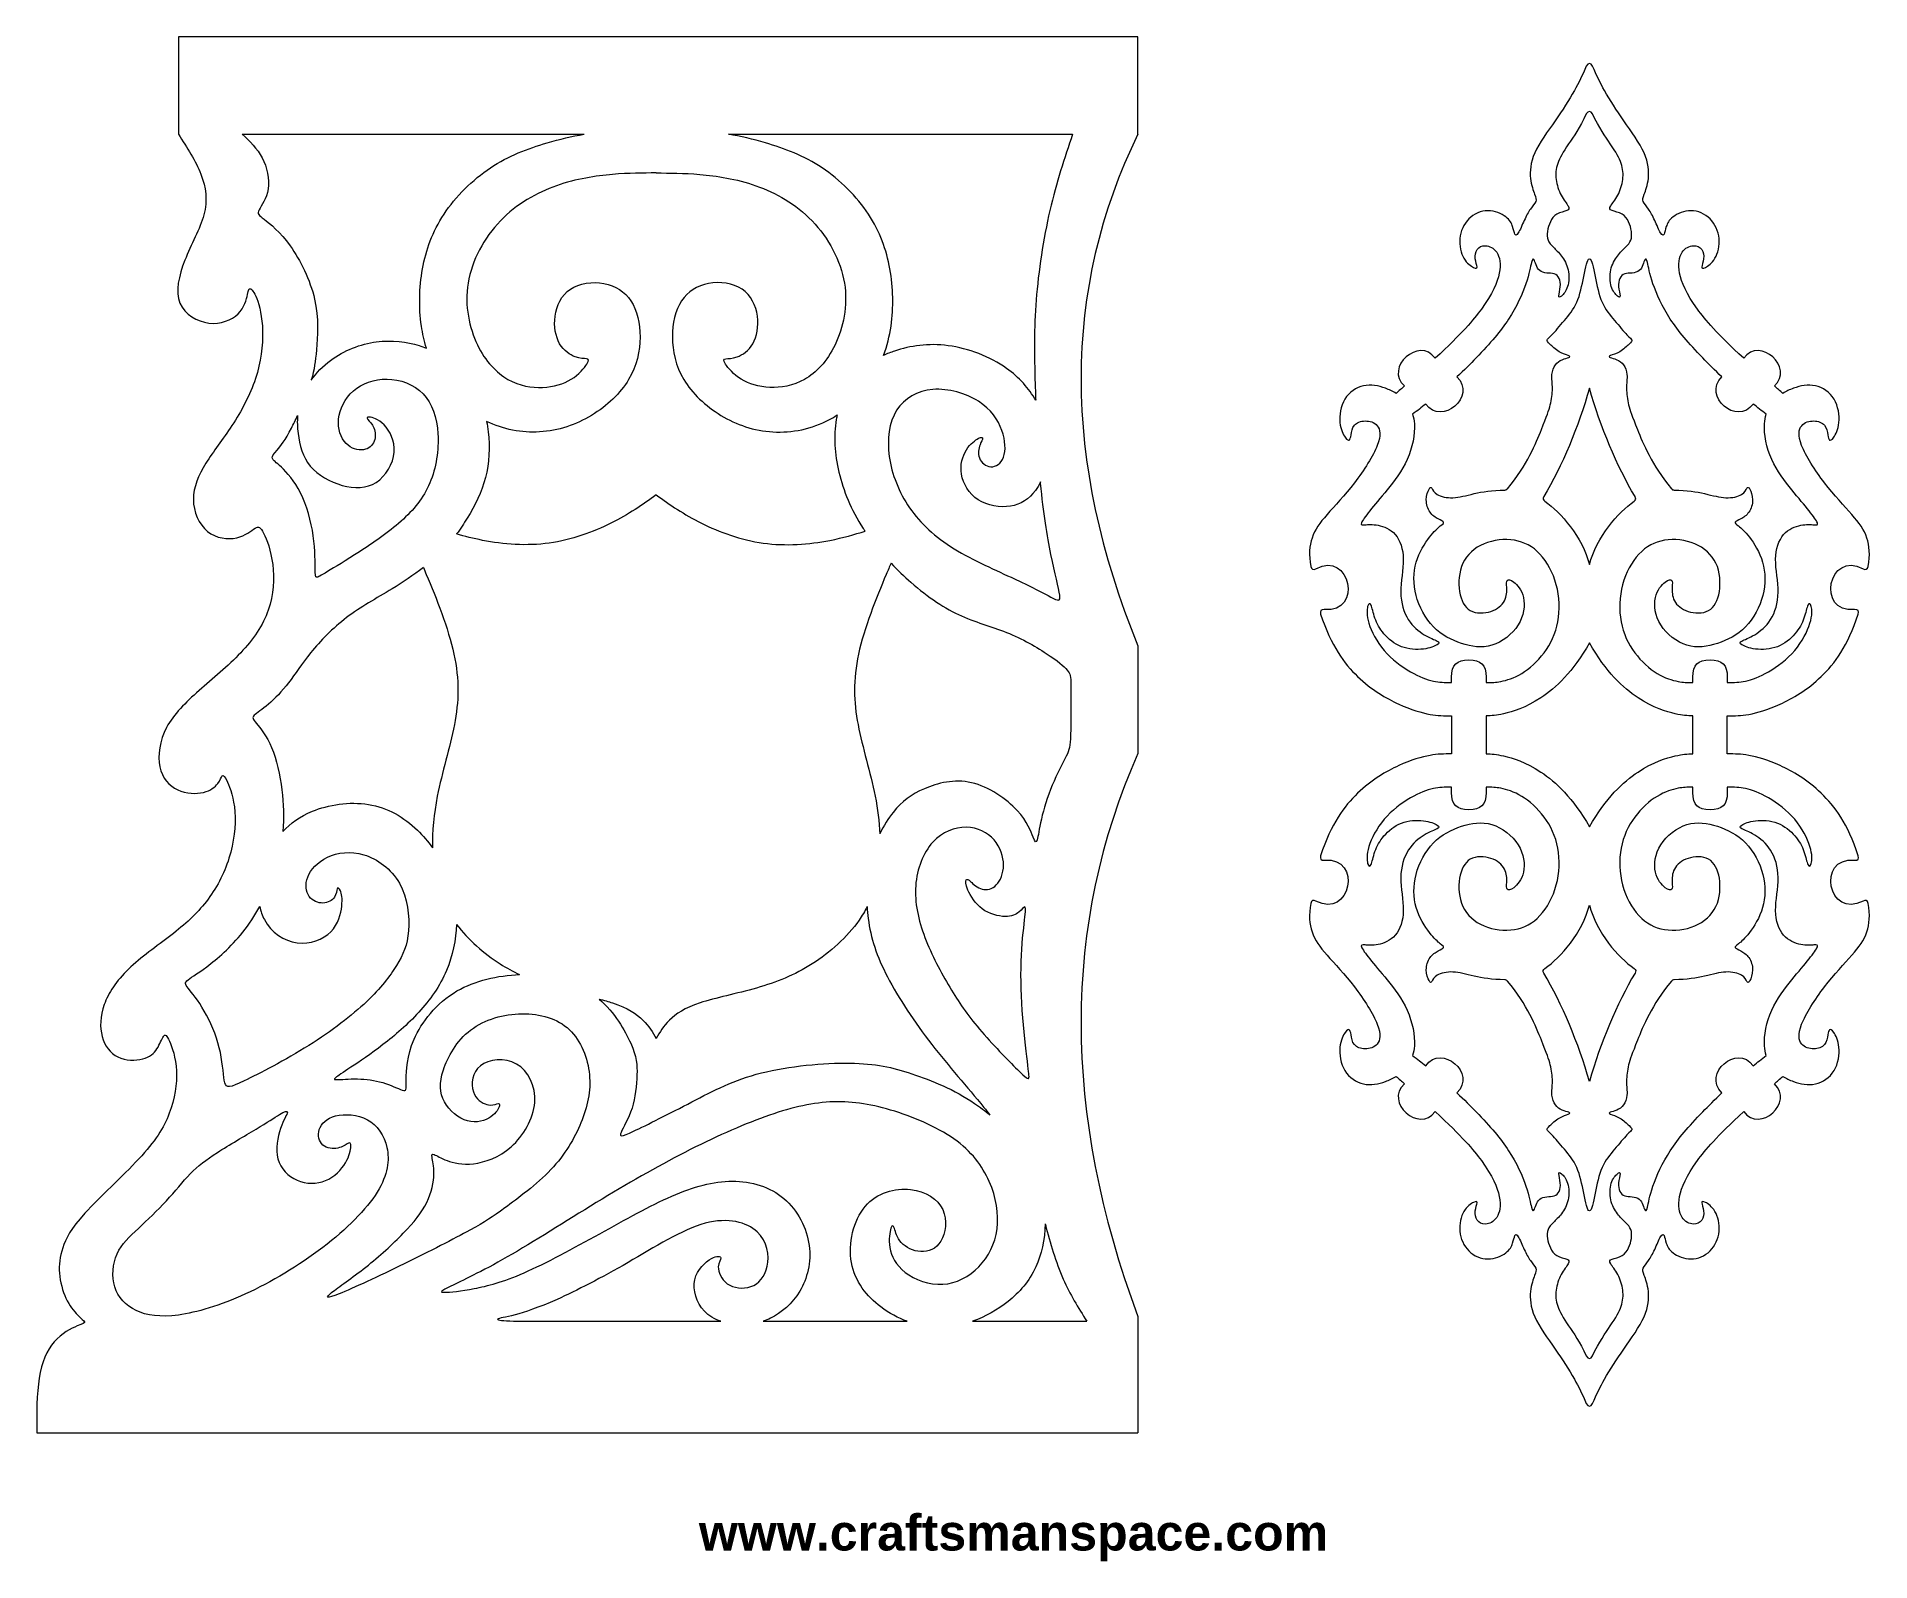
# Model space of a CAD drawing. Header units: millimetres. Extents: x 49.1 to 125.7, y -40.7 to 23.
import ezdxf

# ---------------------------------------------------------------- set-up
doc = ezdxf.new("R2010")
doc.units = ezdxf.units.MM
doc.header["$MEASUREMENT"] = 0
doc.layers.add('Default', color=7, linetype='Continuous')

msp = doc.modelspace()

# ---------------------------------------------------------------- texts
at = {"insert": (76.7472, -38.7663), "char_height": 1.5, "width": 29.069591, "attachment_point": 1}
msp.add_mtext('{\\fArial|b1|i0|c0|p34;www.craftsmanspace.com}', dxfattribs=at)

# ---------------------------------------------------------------- linework, layer by layer
at = {"layer": 'Default', "lineweight": 9}
for points, knots in [([(95.1052, 18.9566), (95.1052, 18.9566), (95.1052, 23.0334), (95.1052, 23.0334), (95.1052, 23.0334), (95.1052, 23.0334), (54.9809, 23.0334), (54.9809, 23.0334), (54.9809, 23.0334), (54.9809, 23.0334), (54.9809, 18.9566), (54.9809, 18.9566)], [0, 0, 0, 0, 0.25, 0.25, 0.25, 0.25, 0.5, 0.5, 0.5, 0.5, 1, 1, 1, 1]), ([(125.0783, -11.4025), (123.4466, -11.2503), (123.989, -13.8923), (125.429, -13.1095), (125.429, -13.1095), (125.5422, -13.0477), (125.616, -13.0825), (125.6409, -13.2087), (125.6409, -13.2087), (125.7354, -13.6866), (125.6949, -14.0778), (125.5921, -14.3936), (125.5921, -14.3936), (125.4742, -14.7547), (125.2752, -15.0181), (124.963, -15.3723), (124.963, -15.3723), (124.6508, -15.7266), (124.2259, -16.1718), (123.8212, -16.698), (123.8212, -16.698), (123.416, -17.2248), (123.0311, -17.8321), (122.8627, -18.2606), (122.8627, -18.2606), (122.6939, -18.6892), (122.7412, -18.9391), (122.8643, -19.0887), (122.8643, -19.0887), (122.9874, -19.2393), (123.1864, -19.2897), (123.3703, -19.2866), (123.3703, -19.2866), (123.5542, -19.283), (123.723, -19.2258), (123.8191, -19.1126), (123.8191, -19.1126), (123.9152, -18.9993), (123.9391, -18.831), (123.9594, -18.7094), (123.9594, -18.7094), (123.9796, -18.5879), (123.9962, -18.5136), (124.0316, -18.4882), (124.0316, -18.4882), (124.0674, -18.4632), (124.1209, -18.4866), (124.204, -18.603), (124.204, -18.603), (124.2866, -18.7193), (124.3978, -18.9287), (124.4248, -19.2258), (124.4248, -19.2258), (124.4518, -19.5224), (124.3947, -19.9074), (124.2175, -20.1993), (124.2175, -20.1993), (124.0404, -20.4913), (123.7433, -20.6902), (123.4362, -20.7577), (123.4362, -20.7577), (123.1292, -20.8253), (122.8118, -20.7609), (122.5183, -20.6528), (122.5183, -20.6528), (122.3635, -20.5962), (122.2155, -20.5271), (122.0778, -20.4403), (122.0778, -20.4403), (121.9552, -20.5474), (121.8368, -20.6512), (121.7225, -20.752), (121.7225, -20.752), (122.589, -21.5084), (121.1054, -22.8471), (120.4415, -21.9073), (120.4415, -21.9073), (119.308, -22.9608), (118.841, -23.5058), (118.5059, -23.9655), (118.5059, -23.9655), (118.0425, -24.6029), (117.8342, -25.0782), (117.7594, -25.4647), (117.7594, -25.4647), (117.6841, -25.8512), (117.7423, -26.1499), (117.8659, -26.3385), (117.8659, -26.3385), (117.989, -26.5276), (118.1776, -26.6065), (118.3334, -26.6148), (118.3334, -26.6148), (118.4893, -26.6231), (118.6124, -26.5603), (118.6846, -26.4564), (118.6846, -26.4564), (118.7573, -26.3525), (118.7791, -26.2076), (118.7625, -26.0683), (118.7625, -26.0683), (118.7464, -25.9291), (118.6914, -25.7951), (118.6877, -25.7265), (118.6877, -25.7265), (118.6836, -25.6585), (118.7298, -25.6559), (118.8378, -25.7104), (118.8378, -25.7104), (118.9459, -25.765), (119.1152, -25.8772), (119.2384, -26.0891), (119.2384, -26.0891), (119.361, -26.3005), (119.4378, -26.6122), (119.4088, -26.9182), (119.4088, -26.9182), (119.3802, -27.2247), (119.2467, -27.525), (119.0332, -27.7385), (119.0332, -27.7385), (118.8202, -27.9514), (118.5277, -28.0772), (118.2379, -28.0772), (118.2379, -28.0772), (117.948, -28.0772), (117.6612, -27.9514), (117.4851, -27.8195), (117.4851, -27.8195), (117.309, -27.687), (117.2441, -27.5483), (117.202, -27.4179), (117.202, -27.4179), (117.1594, -27.287), (117.1407, -27.1639), (117.109, -27.1011), (117.109, -27.1011), (117.0779, -27.0382), (117.0337, -27.0356), (116.9657, -27.1478), (116.9657, -27.1478), (116.8971, -27.2595), (116.8041, -27.4865), (116.7168, -27.6766), (116.7168, -27.6766), (116.6296, -27.8663), (116.5475, -28.0195), (116.4586, -28.1468), (116.4586, -28.1468), (116.3698, -28.2735), (116.2742, -28.3748), (116.2384, -28.4611), (116.2384, -28.4611), (116.2031, -28.5468), (116.2275, -28.6179), (116.2825, -28.767), (116.2825, -28.767), (116.3371, -28.9156), (116.4218, -29.1426), (116.4535, -29.4325), (116.4535, -29.4325), (116.4846, -29.7223), (116.4628, -30.0745), (116.2748, -30.4938), (116.2748, -30.4938), (116.0867, -30.9125), (115.7329, -31.3971), (115.4244, -31.8434), (115.4244, -31.8434), (115.1158, -32.2891), (114.8519, -32.6969), (114.6207, -33.1046), (114.6207, -33.1046), (114.441, -33.4215), (114.2805, -33.7389), (114.1236, -34.1202), (114.1236, -34.1202), (114.0607, -34.274), (113.9184, -34.274), (113.855, -34.1202), (113.855, -34.1202), (113.6982, -33.7389), (113.5382, -33.4215), (113.3579, -33.1046), (113.3579, -33.1046), (113.1267, -32.6969), (112.8634, -32.2891), (112.5548, -31.8434), (112.5548, -31.8434), (112.2457, -31.3971), (111.8919, -30.9125), (111.7039, -30.4938), (111.7039, -30.4938), (111.5158, -30.0745), (111.494, -29.7223), (111.5257, -29.4325), (111.5257, -29.4325), (111.5569, -29.1426), (111.6415, -28.9156), (111.6966, -28.767), (111.6966, -28.767), (111.7512, -28.6179), (111.7756, -28.5468), (111.7402, -28.4611), (111.7402, -28.4611), (111.7044, -28.3748), (111.6088, -28.2735), (111.52, -28.1468), (111.52, -28.1468), (111.4312, -28.0195), (111.3496, -27.8663), (111.2618, -27.6766), (111.2618, -27.6766), (111.1745, -27.4865), (111.0816, -27.2595), (111.013, -27.1478), (111.013, -27.1478), (110.9449, -27.0356), (110.9013, -27.0382), (110.8696, -27.1011), (110.8696, -27.1011), (110.8384, -27.1639), (110.8192, -27.287), (110.7771, -27.4179), (110.7771, -27.4179), (110.7345, -27.5483), (110.6696, -27.687), (110.4935, -27.8195), (110.4935, -27.8195), (110.3179, -27.9514), (110.0307, -28.0772), (109.7408, -28.0772), (109.7408, -28.0772), (109.4514, -28.0772), (109.159, -27.9514), (108.9455, -27.7385), (108.9455, -27.7385), (108.7325, -27.525), (108.5985, -27.2247), (108.5699, -26.9182), (108.5699, -26.9182), (108.5408, -26.6122), (108.6177, -26.3005), (108.7408, -26.0891), (108.7408, -26.0891), (108.8634, -25.8772), (109.0333, -25.765), (109.1408, -25.7104), (109.1408, -25.7104), (109.2488, -25.6559), (109.2956, -25.6585), (109.2914, -25.7265), (109.2914, -25.7265), (109.2873, -25.7951), (109.2327, -25.9291), (109.2161, -26.0683), (109.2161, -26.0683), (109.2, -26.2076), (109.2218, -26.3525), (109.294, -26.4564), (109.294, -26.4564), (109.3662, -26.5603), (109.4894, -26.6231), (109.6452, -26.6148), (109.6452, -26.6148), (109.801, -26.6065), (109.9896, -26.5276), (110.1127, -26.3385), (110.1127, -26.3385), (110.2364, -26.1499), (110.2945, -25.8512), (110.2192, -25.4647), (110.2192, -25.4647), (110.1444, -25.0782), (109.9361, -24.6029), (109.4727, -23.9655), (109.4727, -23.9655), (109.1382, -23.5058), (108.6707, -22.9608), (107.5372, -21.9073), (107.5372, -21.9073), (106.8733, -22.8471), (105.3897, -21.5084), (106.2561, -20.752), (106.2561, -20.752), (106.1419, -20.6512), (106.0239, -20.5474), (105.9008, -20.4403), (105.9008, -20.4403), (105.7632, -20.5271), (105.6151, -20.5962), (105.4603, -20.6528), (105.4603, -20.6528), (105.1668, -20.7609), (104.8494, -20.8253), (104.5424, -20.7577), (104.5424, -20.7577), (104.2354, -20.6902), (103.9388, -20.4913), (103.7616, -20.1993), (103.7616, -20.1993), (103.5845, -19.9074), (103.5268, -19.5224), (103.5538, -19.2258), (103.5538, -19.2258), (103.5808, -18.9287), (103.6925, -18.7193), (103.7751, -18.603), (103.7751, -18.603), (103.8577, -18.4866), (103.9117, -18.4632), (103.9471, -18.4882), (103.9471, -18.4882), (103.9824, -18.5136), (103.999, -18.5879), (104.0198, -18.7094), (104.0198, -18.7094), (104.0395, -18.831), (104.0634, -18.9993), (104.1595, -19.1126), (104.1595, -19.1126), (104.2556, -19.2258), (104.4245, -19.283), (104.6084, -19.2866), (104.6084, -19.2866), (104.7923, -19.2897), (104.9912, -19.2393), (105.1143, -19.0887), (105.1143, -19.0887), (105.238, -18.9391), (105.2847, -18.6892), (105.1164, -18.2606), (105.1164, -18.2606), (104.9476, -17.8321), (104.5627, -17.2248), (104.158, -16.698), (104.158, -16.698), (103.7528, -16.1718), (103.3279, -15.7266), (103.0157, -15.3723), (103.0157, -15.3723), (102.7034, -15.0181), (102.5045, -14.7547), (102.3866, -14.3936), (102.3866, -14.3936), (102.2837, -14.0778), (102.2432, -13.6866), (102.3377, -13.2087), (102.3377, -13.2087), (102.3627, -13.0825), (102.4364, -13.0477), (102.5497, -13.1095), (102.5497, -13.1095), (103.9897, -13.8923), (104.5325, -11.2503), (102.9003, -11.4025), (102.9003, -11.4025), (102.7637, -11.415), (102.706, -11.3433), (102.7486, -11.2124), (102.7486, -11.2124), (103.1871, -9.8716), (103.733, -9.1412), (104.2925, -8.6051), (104.2925, -8.6051), (104.8847, -8.0373), (105.492, -7.6862), (106.0141, -7.4477), (106.0141, -7.4477), (106.5361, -7.2088), (106.9735, -7.0825), (107.3278, -7.0192), (107.3278, -7.0192), (107.6489, -6.962), (107.9018, -6.9568), (108.226, -6.9558), (108.226, -6.9558), (108.226, -6.6914), (108.226, -6.4264), (108.226, -6.1615), (108.226, -6.1615), (108.226, -5.8966), (108.226, -5.6316), (108.226, -5.3667), (108.226, -5.3667), (107.9018, -5.3662), (107.6489, -5.361), (107.3278, -5.3033), (107.3278, -5.3033), (106.9735, -5.2405), (106.5361, -5.1137), (106.0141, -4.8753), (106.0141, -4.8753), (105.492, -4.6363), (104.8847, -4.2857), (104.2925, -3.7179), (104.2925, -3.7179), (103.733, -3.1813), (103.1871, -2.4514), (102.7486, -1.1101), (102.7486, -1.1101), (102.706, -0.9797), (102.7637, -0.9075), (102.9003, -0.9205), (102.9003, -0.9205), (104.5325, -1.0727), (103.9897, 1.5693), (102.5497, 0.7865), (102.5497, 0.7865), (102.4364, 0.7247), (102.3627, 0.7595), (102.3377, 0.8857), (102.3377, 0.8857), (102.2432, 1.3641), (102.2837, 1.7548), (102.3866, 2.0706), (102.3866, 2.0706), (102.5045, 2.4322), (102.7034, 2.695), (103.0157, 3.0493), (103.0157, 3.0493), (103.3279, 3.4036), (103.7528, 3.8493), (104.158, 4.3755), (104.158, 4.3755), (104.5627, 4.9018), (104.9476, 5.509), (105.1164, 5.9376), (105.1164, 5.9376), (105.2847, 6.3662), (105.238, 6.616), (105.1143, 6.7662), (105.1143, 6.7662), (104.9912, 6.9163), (104.7923, 6.9667), (104.6084, 6.9636), (104.6084, 6.9636), (104.4245, 6.9599), (104.2556, 6.9028), (104.1595, 6.7895), (104.1595, 6.7895), (104.0634, 6.6768), (104.0395, 6.508), (104.0198, 6.3864), (104.0198, 6.3864), (103.999, 6.2649), (103.9824, 6.1906), (103.9471, 6.1657), (103.9471, 6.1657), (103.9117, 6.1402), (103.8577, 6.1641), (103.7751, 6.2805), (103.7751, 6.2805), (103.6925, 6.3968), (103.5808, 6.6056), (103.5538, 6.9028), (103.5538, 6.9028), (103.5268, 7.1994), (103.5845, 7.5843), (103.7616, 7.8763), (103.7616, 7.8763), (103.9388, 8.1682), (104.2354, 8.3672), (104.5424, 8.4347), (104.5424, 8.4347), (104.8494, 8.5023), (105.1668, 8.4384), (105.4603, 8.3303), (105.4603, 8.3303), (105.6151, 8.2732), (105.7632, 8.2041), (105.9008, 8.1173), (105.9008, 8.1173), (106.0239, 8.2243), (106.1419, 8.3282), (106.2561, 8.429), (106.2561, 8.429), (105.3897, 9.1859), (106.8733, 10.5241), (107.5372, 9.5848), (107.5372, 9.5848), (108.6707, 10.6378), (109.1382, 11.1828), (109.4727, 11.643), (109.4727, 11.643), (109.9361, 12.2804), (110.1444, 12.7552), (110.2192, 13.1417), (110.2192, 13.1417), (110.2945, 13.5287), (110.2364, 13.8269), (110.1127, 14.016), (110.1127, 14.016), (109.9896, 14.2045), (109.801, 14.284), (109.6452, 14.2923), (109.6452, 14.2923), (109.4894, 14.3006), (109.3662, 14.2378), (109.294, 14.1339), (109.294, 14.1339), (109.2218, 14.03), (109.2, 13.8851), (109.2161, 13.7453), (109.2161, 13.7453), (109.2327, 13.6061), (109.2873, 13.4721), (109.2914, 13.404), (109.2914, 13.404), (109.2956, 13.3355), (109.2488, 13.3329), (109.1408, 13.3874), (109.1408, 13.3874), (109.0333, 13.4425), (108.8634, 13.5542), (108.7408, 13.7661), (108.7408, 13.7661), (108.6177, 13.9781), (108.5408, 14.2892), (108.5699, 14.5957), (108.5699, 14.5957), (108.5985, 14.9017), (108.7325, 15.2025), (108.9455, 15.4154), (108.9455, 15.4154), (109.159, 15.6289), (109.4514, 15.7547), (109.7408, 15.7547), (109.7408, 15.7547), (110.0307, 15.7547), (110.3179, 15.6289), (110.4935, 15.4965), (110.4935, 15.4965), (110.6696, 15.364), (110.7345, 15.2258), (110.7771, 15.0949), (110.7771, 15.0949), (110.8192, 14.964), (110.8384, 14.8414), (110.8696, 14.778), (110.8696, 14.778), (110.9013, 14.7152), (110.9449, 14.7126), (111.013, 14.8248), (111.013, 14.8248), (111.0816, 14.937), (111.1745, 15.1635), (111.2618, 15.3536), (111.2618, 15.3536), (111.3496, 15.5432), (111.4312, 15.6965), (111.52, 15.8237), (111.52, 15.8237), (111.6088, 15.951), (111.7044, 16.0518), (111.7402, 16.138), (111.7402, 16.138), (111.7756, 16.2243), (111.7512, 16.2954), (111.6966, 16.444), (111.6966, 16.444), (111.6415, 16.5931), (111.5569, 16.8201), (111.5257, 17.1095), (111.5257, 17.1095), (111.494, 17.3993), (111.5158, 17.752), (111.7039, 18.1707), (111.7039, 18.1707), (111.8919, 18.5894), (112.2457, 19.0741), (112.5548, 19.5203), (112.5548, 19.5203), (112.8634, 19.9666), (113.1267, 20.3738), (113.3579, 20.7816), (113.3579, 20.7816), (113.5382, 21.099), (113.6982, 21.4159), (113.855, 21.7972), (113.855, 21.7972), (113.9184, 21.951), (114.0607, 21.951), (114.1236, 21.7972), (114.1236, 21.7972), (114.2805, 21.4159), (114.441, 21.099), (114.6207, 20.7816), (114.6207, 20.7816), (114.8519, 20.3738), (115.1158, 19.9666), (115.4244, 19.5203), (115.4244, 19.5203), (115.7329, 19.0741), (116.0867, 18.5894), (116.2748, 18.1707), (116.2748, 18.1707), (116.4628, 17.752), (116.4846, 17.3993), (116.4535, 17.1095), (116.4535, 17.1095), (116.4218, 16.8201), (116.3371, 16.5931), (116.2825, 16.444), (116.2825, 16.444), (116.2275, 16.2954), (116.2031, 16.2243), (116.2384, 16.138), (116.2384, 16.138), (116.2742, 16.0518), (116.3698, 15.951), (116.4586, 15.8237), (116.4586, 15.8237), (116.5475, 15.6965), (116.6296, 15.5432), (116.7168, 15.3536), (116.7168, 15.3536), (116.8041, 15.1635), (116.8971, 14.937), (116.9657, 14.8248), (116.9657, 14.8248), (117.0337, 14.7126), (117.0779, 14.7152), (117.109, 14.778), (117.109, 14.778), (117.1407, 14.8414), (117.1594, 14.964), (117.202, 15.0949), (117.202, 15.0949), (117.2441, 15.2258), (117.309, 15.364), (117.4851, 15.4965), (117.4851, 15.4965), (117.6612, 15.6289), (117.948, 15.7547), (118.2379, 15.7547), (118.2379, 15.7547), (118.5277, 15.7547), (118.8202, 15.6289), (119.0332, 15.4154), (119.0332, 15.4154), (119.2467, 15.2025), (119.3802, 14.9017), (119.4088, 14.5957), (119.4088, 14.5957), (119.4378, 14.2892), (119.361, 13.9781), (119.2384, 13.7661), (119.2384, 13.7661), (119.1152, 13.5542), (118.9459, 13.4425), (118.8378, 13.3874), (118.8378, 13.3874), (118.7298, 13.3329), (118.6836, 13.3355), (118.6877, 13.404), (118.6877, 13.404), (118.6914, 13.4721), (118.7464, 13.6061), (118.7625, 13.7453), (118.7625, 13.7453), (118.7791, 13.8851), (118.7573, 14.03), (118.6846, 14.1339), (118.6846, 14.1339), (118.6124, 14.2378), (118.4893, 14.3006), (118.3334, 14.2923), (118.3334, 14.2923), (118.1776, 14.284), (117.989, 14.2045), (117.8659, 14.016), (117.8659, 14.016), (117.7423, 13.8269), (117.6841, 13.5287), (117.7594, 13.1417), (117.7594, 13.1417), (117.8342, 12.7552), (118.0425, 12.2804), (118.5059, 11.643), (118.5059, 11.643), (118.841, 11.1828), (119.308, 10.6378), (120.4415, 9.5848), (120.4415, 9.5848), (121.1054, 10.5241), (122.589, 9.1859), (121.7225, 8.429), (121.7225, 8.429), (121.8368, 8.3282), (121.9552, 8.2243), (122.0778, 8.1173), (122.0778, 8.1173), (122.2155, 8.2041), (122.3635, 8.2732), (122.5183, 8.3303), (122.5183, 8.3303), (122.8118, 8.4384), (123.1292, 8.5023), (123.4362, 8.4347), (123.4362, 8.4347), (123.7433, 8.3672), (124.0404, 8.1682), (124.2175, 7.8763), (124.2175, 7.8763), (124.3947, 7.5843), (124.4518, 7.1994), (124.4248, 6.9028), (124.4248, 6.9028), (124.3978, 6.6056), (124.2866, 6.3968), (124.204, 6.2805), (124.204, 6.2805), (124.1209, 6.1641), (124.0674, 6.1402), (124.0316, 6.1657), (124.0316, 6.1657), (123.9962, 6.1906), (123.9796, 6.2649), (123.9594, 6.3864), (123.9594, 6.3864), (123.9391, 6.508), (123.9152, 6.6768), (123.8191, 6.7895), (123.8191, 6.7895), (123.723, 6.9028), (123.5542, 6.9599), (123.3703, 6.9636), (123.3703, 6.9636), (123.1864, 6.9667), (122.9874, 6.9163), (122.8643, 6.7662), (122.8643, 6.7662), (122.7412, 6.616), (122.6939, 6.3662), (122.8627, 5.9376), (122.8627, 5.9376), (123.0311, 5.509), (123.416, 4.9018), (123.8212, 4.3755), (123.8212, 4.3755), (124.2259, 3.8493), (124.6508, 3.4036), (124.963, 3.0493), (124.963, 3.0493), (125.2752, 2.695), (125.4742, 2.4322), (125.5921, 2.0706), (125.5921, 2.0706), (125.6949, 1.7548), (125.7354, 1.3641), (125.6409, 0.8857), (125.6409, 0.8857), (125.616, 0.7595), (125.5422, 0.7247), (125.429, 0.7865), (125.429, 0.7865), (123.989, 1.5693), (123.4466, -1.0727), (125.0783, -0.9205), (125.0783, -0.9205), (125.2155, -0.9075), (125.2726, -0.9797), (125.23, -1.1101), (125.23, -1.1101), (124.7921, -2.4514), (124.2461, -3.1813), (123.6861, -3.7179), (123.6861, -3.7179), (123.0939, -4.2857), (122.4866, -4.6363), (121.9646, -4.8753), (121.9646, -4.8753), (121.4425, -5.1137), (121.0056, -5.2405), (120.6508, -5.3033), (120.6508, -5.3033), (120.3303, -5.361), (120.0768, -5.3662), (119.7532, -5.3667), (119.7532, -5.3667), (119.7532, -5.6316), (119.7532, -5.8966), (119.7532, -6.1615), (119.7532, -6.1615), (119.7532, -6.4264), (119.7532, -6.6914), (119.7532, -6.9558), (119.7532, -6.9558), (120.0768, -6.9568), (120.3303, -6.962), (120.6508, -7.0192), (120.6508, -7.0192), (121.0056, -7.0825), (121.4425, -7.2088), (121.9646, -7.4477), (121.9646, -7.4477), (122.4866, -7.6862), (123.0939, -8.0373), (123.6861, -8.6051), (123.6861, -8.6051), (124.2461, -9.1412), (124.7921, -9.8716), (125.23, -11.2124), (125.23, -11.2124), (125.2726, -11.3433), (125.2155, -11.415), (125.0783, -11.4025)], [0, 0, 0, 0, 0.0049261, 0.0049261, 0.0049261, 0.0049261, 0.0098522, 0.0098522, 0.0098522, 0.0098522, 0.0147783, 0.0147783, 0.0147783, 0.0147783, 0.0197044, 0.0197044, 0.0197044, 0.0197044, 0.0246305, 0.0246305, 0.0246305, 0.0246305, 0.0295567, 0.0295567, 0.0295567, 0.0295567, 0.0344828, 0.0344828, 0.0344828, 0.0344828, 0.0394089, 0.0394089, 0.0394089, 0.0394089, 0.044335, 0.044335, 0.044335, 0.044335, 0.0492611, 0.0492611, 0.0492611, 0.0492611, 0.0541872, 0.0541872, 0.0541872, 0.0541872, 0.0591133, 0.0591133, 0.0591133, 0.0591133, 0.0640394, 0.0640394, 0.0640394, 0.0640394, 0.0689655, 0.0689655, 0.0689655, 0.0689655, 0.0738916, 0.0738916, 0.0738916, 0.0738916, 0.0788177, 0.0788177, 0.0788177, 0.0788177, 0.0837438, 0.0837438, 0.0837438, 0.0837438, 0.08867, 0.08867, 0.08867, 0.08867, 0.0935961, 0.0935961, 0.0935961, 0.0935961, 0.0985222, 0.0985222, 0.0985222, 0.0985222, 0.1034483, 0.1034483, 0.1034483, 0.1034483, 0.1083744, 0.1083744, 0.1083744, 0.1083744, 0.1133005, 0.1133005, 0.1133005, 0.1133005, 0.1182266, 0.1182266, 0.1182266, 0.1182266, 0.1231527, 0.1231527, 0.1231527, 0.1231527, 0.1280788, 0.1280788, 0.1280788, 0.1280788, 0.1330049, 0.1330049, 0.1330049, 0.1330049, 0.137931, 0.137931, 0.137931, 0.137931, 0.1428571, 0.1428571, 0.1428571, 0.1428571, 0.1477833, 0.1477833, 0.1477833, 0.1477833, 0.1527094, 0.1527094, 0.1527094, 0.1527094, 0.1576355, 0.1576355, 0.1576355, 0.1576355, 0.1625616, 0.1625616, 0.1625616, 0.1625616, 0.1674877, 0.1674877, 0.1674877, 0.1674877, 0.1724138, 0.1724138, 0.1724138, 0.1724138, 0.1773399, 0.1773399, 0.1773399, 0.1773399, 0.182266, 0.182266, 0.182266, 0.182266, 0.1871921, 0.1871921, 0.1871921, 0.1871921, 0.1921182, 0.1921182, 0.1921182, 0.1921182, 0.1970443, 0.1970443, 0.1970443, 0.1970443, 0.2019704, 0.2019704, 0.2019704, 0.2019704, 0.2068966, 0.2068966, 0.2068966, 0.2068966, 0.2118227, 0.2118227, 0.2118227, 0.2118227, 0.2167488, 0.2167488, 0.2167488, 0.2167488, 0.2216749, 0.2216749, 0.2216749, 0.2216749, 0.226601, 0.226601, 0.226601, 0.226601, 0.2315271, 0.2315271, 0.2315271, 0.2315271, 0.2364532, 0.2364532, 0.2364532, 0.2364532, 0.2413793, 0.2413793, 0.2413793, 0.2413793, 0.2463054, 0.2463054, 0.2463054, 0.2463054, 0.2512315, 0.2512315, 0.2512315, 0.2512315, 0.2561576, 0.2561576, 0.2561576, 0.2561576, 0.2610837, 0.2610837, 0.2610837, 0.2610837, 0.2660099, 0.2660099, 0.2660099, 0.2660099, 0.270936, 0.270936, 0.270936, 0.270936, 0.2758621, 0.2758621, 0.2758621, 0.2758621, 0.2807882, 0.2807882, 0.2807882, 0.2807882, 0.2857143, 0.2857143, 0.2857143, 0.2857143, 0.2906404, 0.2906404, 0.2906404, 0.2906404, 0.2955665, 0.2955665, 0.2955665, 0.2955665, 0.3004926, 0.3004926, 0.3004926, 0.3004926, 0.3054187, 0.3054187, 0.3054187, 0.3054187, 0.3103448, 0.3103448, 0.3103448, 0.3103448, 0.3152709, 0.3152709, 0.3152709, 0.3152709, 0.320197, 0.320197, 0.320197, 0.320197, 0.3251232, 0.3251232, 0.3251232, 0.3251232, 0.3300493, 0.3300493, 0.3300493, 0.3300493, 0.3349754, 0.3349754, 0.3349754, 0.3349754, 0.3399015, 0.3399015, 0.3399015, 0.3399015, 0.3448276, 0.3448276, 0.3448276, 0.3448276, 0.3497537, 0.3497537, 0.3497537, 0.3497537, 0.3546798, 0.3546798, 0.3546798, 0.3546798, 0.3596059, 0.3596059, 0.3596059, 0.3596059, 0.364532, 0.364532, 0.364532, 0.364532, 0.3694581, 0.3694581, 0.3694581, 0.3694581, 0.3743842, 0.3743842, 0.3743842, 0.3743842, 0.3793103, 0.3793103, 0.3793103, 0.3793103, 0.3842365, 0.3842365, 0.3842365, 0.3842365, 0.3891626, 0.3891626, 0.3891626, 0.3891626, 0.3940887, 0.3940887, 0.3940887, 0.3940887, 0.3990148, 0.3990148, 0.3990148, 0.3990148, 0.4039409, 0.4039409, 0.4039409, 0.4039409, 0.408867, 0.408867, 0.408867, 0.408867, 0.4137931, 0.4137931, 0.4137931, 0.4137931, 0.4187192, 0.4187192, 0.4187192, 0.4187192, 0.4236453, 0.4236453, 0.4236453, 0.4236453, 0.4285714, 0.4285714, 0.4285714, 0.4285714, 0.4334975, 0.4334975, 0.4334975, 0.4334975, 0.4384236, 0.4384236, 0.4384236, 0.4384236, 0.4433498, 0.4433498, 0.4433498, 0.4433498, 0.4482759, 0.4482759, 0.4482759, 0.4482759, 0.453202, 0.453202, 0.453202, 0.453202, 0.4581281, 0.4581281, 0.4581281, 0.4581281, 0.4630542, 0.4630542, 0.4630542, 0.4630542, 0.4679803, 0.4679803, 0.4679803, 0.4679803, 0.4729064, 0.4729064, 0.4729064, 0.4729064, 0.4778325, 0.4778325, 0.4778325, 0.4778325, 0.4827586, 0.4827586, 0.4827586, 0.4827586, 0.4876847, 0.4876847, 0.4876847, 0.4876847, 0.4926108, 0.4926108, 0.4926108, 0.4926108, 0.4975369, 0.4975369, 0.4975369, 0.4975369, 0.5024631, 0.5024631, 0.5024631, 0.5024631, 0.5073892, 0.5073892, 0.5073892, 0.5073892, 0.5123153, 0.5123153, 0.5123153, 0.5123153, 0.5172414, 0.5172414, 0.5172414, 0.5172414, 0.5221675, 0.5221675, 0.5221675, 0.5221675, 0.5270936, 0.5270936, 0.5270936, 0.5270936, 0.5320197, 0.5320197, 0.5320197, 0.5320197, 0.5369458, 0.5369458, 0.5369458, 0.5369458, 0.5418719, 0.5418719, 0.5418719, 0.5418719, 0.546798, 0.546798, 0.546798, 0.546798, 0.5517241, 0.5517241, 0.5517241, 0.5517241, 0.5566502, 0.5566502, 0.5566502, 0.5566502, 0.5615764, 0.5615764, 0.5615764, 0.5615764, 0.5665025, 0.5665025, 0.5665025, 0.5665025, 0.5714286, 0.5714286, 0.5714286, 0.5714286, 0.5763547, 0.5763547, 0.5763547, 0.5763547, 0.5812808, 0.5812808, 0.5812808, 0.5812808, 0.5862069, 0.5862069, 0.5862069, 0.5862069, 0.591133, 0.591133, 0.591133, 0.591133, 0.5960591, 0.5960591, 0.5960591, 0.5960591, 0.6009852, 0.6009852, 0.6009852, 0.6009852, 0.6059113, 0.6059113, 0.6059113, 0.6059113, 0.6108374, 0.6108374, 0.6108374, 0.6108374, 0.6157635, 0.6157635, 0.6157635, 0.6157635, 0.6206897, 0.6206897, 0.6206897, 0.6206897, 0.6256158, 0.6256158, 0.6256158, 0.6256158, 0.6305419, 0.6305419, 0.6305419, 0.6305419, 0.635468, 0.635468, 0.635468, 0.635468, 0.6403941, 0.6403941, 0.6403941, 0.6403941, 0.6453202, 0.6453202, 0.6453202, 0.6453202, 0.6502463, 0.6502463, 0.6502463, 0.6502463, 0.6551724, 0.6551724, 0.6551724, 0.6551724, 0.6600985, 0.6600985, 0.6600985, 0.6600985, 0.6650246, 0.6650246, 0.6650246, 0.6650246, 0.6699507, 0.6699507, 0.6699507, 0.6699507, 0.6748768, 0.6748768, 0.6748768, 0.6748768, 0.679803, 0.679803, 0.679803, 0.679803, 0.6847291, 0.6847291, 0.6847291, 0.6847291, 0.6896552, 0.6896552, 0.6896552, 0.6896552, 0.6945813, 0.6945813, 0.6945813, 0.6945813, 0.6995074, 0.6995074, 0.6995074, 0.6995074, 0.7044335, 0.7044335, 0.7044335, 0.7044335, 0.7093596, 0.7093596, 0.7093596, 0.7093596, 0.7142857, 0.7142857, 0.7142857, 0.7142857, 0.7192118, 0.7192118, 0.7192118, 0.7192118, 0.7241379, 0.7241379, 0.7241379, 0.7241379, 0.729064, 0.729064, 0.729064, 0.729064, 0.7339901, 0.7339901, 0.7339901, 0.7339901, 0.7389163, 0.7389163, 0.7389163, 0.7389163, 0.7438424, 0.7438424, 0.7438424, 0.7438424, 0.7487685, 0.7487685, 0.7487685, 0.7487685, 0.7536946, 0.7536946, 0.7536946, 0.7536946, 0.7586207, 0.7586207, 0.7586207, 0.7586207, 0.7635468, 0.7635468, 0.7635468, 0.7635468, 0.7684729, 0.7684729, 0.7684729, 0.7684729, 0.773399, 0.773399, 0.773399, 0.773399, 0.7783251, 0.7783251, 0.7783251, 0.7783251, 0.7832512, 0.7832512, 0.7832512, 0.7832512, 0.7881773, 0.7881773, 0.7881773, 0.7881773, 0.7931034, 0.7931034, 0.7931034, 0.7931034, 0.7980296, 0.7980296, 0.7980296, 0.7980296, 0.8029557, 0.8029557, 0.8029557, 0.8029557, 0.8078818, 0.8078818, 0.8078818, 0.8078818, 0.8128079, 0.8128079, 0.8128079, 0.8128079, 0.817734, 0.817734, 0.817734, 0.817734, 0.8226601, 0.8226601, 0.8226601, 0.8226601, 0.8275862, 0.8275862, 0.8275862, 0.8275862, 0.8325123, 0.8325123, 0.8325123, 0.8325123, 0.8374384, 0.8374384, 0.8374384, 0.8374384, 0.8423645, 0.8423645, 0.8423645, 0.8423645, 0.8472906, 0.8472906, 0.8472906, 0.8472906, 0.8522167, 0.8522167, 0.8522167, 0.8522167, 0.8571429, 0.8571429, 0.8571429, 0.8571429, 0.862069, 0.862069, 0.862069, 0.862069, 0.8669951, 0.8669951, 0.8669951, 0.8669951, 0.8719212, 0.8719212, 0.8719212, 0.8719212, 0.8768473, 0.8768473, 0.8768473, 0.8768473, 0.8817734, 0.8817734, 0.8817734, 0.8817734, 0.8866995, 0.8866995, 0.8866995, 0.8866995, 0.8916256, 0.8916256, 0.8916256, 0.8916256, 0.8965517, 0.8965517, 0.8965517, 0.8965517, 0.9014778, 0.9014778, 0.9014778, 0.9014778, 0.9064039, 0.9064039, 0.9064039, 0.9064039, 0.91133, 0.91133, 0.91133, 0.91133, 0.9162562, 0.9162562, 0.9162562, 0.9162562, 0.9211823, 0.9211823, 0.9211823, 0.9211823, 0.9261084, 0.9261084, 0.9261084, 0.9261084, 0.9310345, 0.9310345, 0.9310345, 0.9310345, 0.9359606, 0.9359606, 0.9359606, 0.9359606, 0.9408867, 0.9408867, 0.9408867, 0.9408867, 0.9458128, 0.9458128, 0.9458128, 0.9458128, 0.9507389, 0.9507389, 0.9507389, 0.9507389, 0.955665, 0.955665, 0.955665, 0.955665, 0.9605911, 0.9605911, 0.9605911, 0.9605911, 0.9655172, 0.9655172, 0.9655172, 0.9655172, 0.9704433, 0.9704433, 0.9704433, 0.9704433, 0.9753695, 0.9753695, 0.9753695, 0.9753695, 0.9802956, 0.9802956, 0.9802956, 0.9802956, 0.9852217, 0.9852217, 0.9852217, 0.9852217, 0.9901478, 0.9901478, 0.9901478, 0.9901478, 1, 1, 1, 1]), ([(117.4202, 4.1309), (116.5906, 5.1355), (116.2249, 6.0384), (115.9989, 6.6036), (115.9989, 6.6036), (115.7698, 7.1786), (115.6851, 7.4046), (115.628, 7.6368), (115.628, 7.6368), (115.5709, 7.869), (115.5402, 8.1075), (115.5402, 8.3236), (115.5402, 8.3236), (115.5402, 8.5397), (115.5709, 8.7334), (115.5579, 8.9007), (115.5579, 8.9007), (115.5454, 9.0685), (115.4898, 9.2103), (115.4129, 9.3132), (115.4129, 9.3132), (115.3355, 9.4165), (115.2374, 9.4809), (115.1314, 9.5256), (115.1314, 9.5256), (115.0254, 9.5708), (114.9127, 9.5958), (114.855, 9.6191), (114.855, 9.6191), (114.7979, 9.6425), (114.7958, 9.6638), (114.8727, 9.6965), (114.8727, 9.6965), (114.9491, 9.7293), (115.1044, 9.7724), (115.2561, 9.8617), (115.2561, 9.8617), (115.4083, 9.9511), (115.5563, 10.0861), (115.6477, 10.177), (115.6477, 10.177), (115.7387, 10.2685), (115.7724, 10.3157), (115.7589, 10.3563), (115.7589, 10.3563), (115.7454, 10.3968), (115.6846, 10.4306), (115.5563, 10.5651), (115.5563, 10.5651), (115.428, 10.7002), (115.2327, 10.9365), (115.0394, 11.1661), (115.0394, 11.1661), (114.8462, 11.3957), (114.6555, 11.6191), (114.5194, 11.9277), (114.5194, 11.9277), (114.3828, 12.2368), (114.3002, 12.631), (114.2265, 13.0072), (114.2265, 13.0072), (114.1522, 13.3833), (114.0862, 13.7407), (113.9896, 13.7407), (113.9896, 13.7407), (113.893, 13.7407), (113.827, 13.3833), (113.7527, 13.0072), (113.7527, 13.0072), (113.6784, 12.631), (113.5958, 12.2368), (113.4597, 11.9277), (113.4597, 11.9277), (113.3231, 11.6191), (113.1324, 11.3957), (112.9392, 11.1661), (112.9392, 11.1661), (112.7465, 10.9365), (112.5506, 10.7002), (112.4223, 10.5651), (112.4223, 10.5651), (112.294, 10.4306), (112.2332, 10.3968), (112.2197, 10.3563), (112.2197, 10.3563), (112.2062, 10.3157), (112.24, 10.2685), (112.3314, 10.177), (112.3314, 10.177), (112.4223, 10.0861), (112.5709, 9.9511), (112.7226, 9.8617), (112.7226, 9.8617), (112.8743, 9.7724), (113.0296, 9.7293), (113.106, 9.6965), (113.106, 9.6965), (113.1828, 9.6638), (113.1813, 9.6425), (113.1236, 9.6191), (113.1236, 9.6191), (113.0665, 9.5958), (112.9532, 9.5708), (112.8478, 9.5256), (112.8478, 9.5256), (112.7418, 9.4809), (112.6431, 9.4165), (112.5662, 9.3132), (112.5662, 9.3132), (112.4888, 9.2103), (112.4332, 9.0685), (112.4208, 8.9007), (112.4208, 8.9007), (112.4083, 8.7334), (112.4389, 8.5397), (112.4389, 8.3236), (112.4389, 8.3236), (112.4389, 8.1075), (112.4083, 7.869), (112.3506, 7.6368), (112.3506, 7.6368), (112.2935, 7.4046), (112.2093, 7.1786), (111.9797, 6.6036), (111.9797, 6.6036), (111.7543, 6.0384), (111.3886, 5.1355), (110.5584, 4.1309), (110.5584, 4.1309), (110.5278, 4.0935), (110.4956, 4.0784), (110.4473, 4.0779), (110.4473, 4.0779), (109.9153, 4.0737), (109.5101, 4.001), (109.173, 3.9257), (109.173, 3.9257), (108.8224, 3.8472), (108.5455, 3.7662), (108.2821, 3.7542), (108.2821, 3.7542), (108.0192, 3.7423), (107.7694, 3.8), (107.6244, 3.8878), (107.6244, 3.8878), (107.479, 3.9755), (107.4385, 4.0935), (107.4016, 4.1506), (107.4016, 4.1506), (107.3647, 4.2083), (107.3309, 4.2046), (107.2816, 4.1153), (107.2816, 4.1153), (107.2328, 4.0259), (107.1689, 3.8503), (107.1673, 3.6665), (107.1673, 3.6665), (107.1652, 3.4826), (107.226, 3.2904), (107.3221, 3.1522), (107.3221, 3.1522), (107.4187, 3.0135), (107.5502, 2.9293), (107.6634, 2.867), (107.6634, 2.867), (107.7761, 2.8041), (107.8707, 2.7641), (107.8909, 2.7267), (107.8909, 2.7267), (107.9112, 2.6898), (107.8572, 2.6561), (107.7528, 2.5735), (107.7528, 2.5735), (107.6478, 2.4909), (107.4925, 2.3589), (107.2987, 2.1075), (107.2987, 2.1075), (107.1044, 1.8566), (106.8717, 1.4852), (106.7486, 1.0597), (106.7486, 1.0597), (106.6255, 0.6348), (106.612, 0.1558), (106.7367, -0.3268), (106.7367, -0.3268), (106.8619, -0.8093), (107.1247, -1.2956), (107.4639, -1.6426), (107.4639, -1.6426), (107.8031, -1.9906), (108.2182, -2.1995), (108.6385, -2.3376), (108.6385, -2.3376), (109.0582, -2.4763), (109.4836, -2.5439), (109.9101, -2.4119), (109.9101, -2.4119), (110.3371, -2.2805), (110.7657, -1.9501), (111.0067, -1.5667), (111.0067, -1.5667), (111.2483, -1.1839), (111.3023, -0.7486), (111.2312, -0.4229), (111.2312, -0.4229), (111.1605, -0.0971), (110.9647, 0.1184), (110.8213, 0.228), (110.8213, 0.228), (110.6779, 0.3377), (110.587, 0.3413), (110.5481, 0.2956), (110.5481, 0.2956), (110.5096, 0.2499), (110.5226, 0.1558), (110.5294, 0.0021), (110.5294, 0.0021), (110.5361, -0.1512), (110.5361, -0.3642), (110.4369, -0.5527), (110.4369, -0.5527), (110.3371, -0.7418), (110.1382, -0.907), (109.8665, -0.9964), (109.8665, -0.9964), (109.5948, -1.0862), (109.2509, -1.0997), (109.0062, -0.961), (109.0062, -0.961), (108.7616, -0.8229), (108.6161, -0.533), (108.5574, -0.1652), (108.5574, -0.1652), (108.4982, 0.2026), (108.5252, 0.6483), (108.6972, 1.0125), (108.6972, 1.0125), (108.8696, 1.3771), (109.1865, 1.6608), (109.5797, 1.8275), (109.5797, 1.8275), (109.973, 1.9948), (110.4416, 2.0452), (110.8535, 1.9761), (110.8535, 1.9761), (111.2649, 1.907), (111.6192, 1.7179), (111.92, 1.3958), (111.92, 1.3958), (112.2202, 1.0732), (112.4665, 0.6177), (112.601, 0.1153), (112.601, 0.1153), (112.7361, -0.3875), (112.76, -0.9377), (112.667, -1.4301), (112.667, -1.4301), (112.5745, -1.9231), (112.3652, -2.3584), (112.0919, -2.7262), (112.0919, -2.7262), (111.8187, -3.094), (111.481, -3.3943), (111.1579, -3.5906), (111.1579, -3.5906), (110.8353, -3.7875), (110.5268, -3.881), (110.28, -3.9278), (110.28, -3.9278), (110.0727, -3.9667), (109.9091, -3.973), (109.6644, -3.974), (109.6644, -3.974), (109.6644, -3.8976), (109.6644, -3.8218), (109.6644, -3.7454), (109.6644, -3.7454), (109.6644, -3.2369), (109.454, -3.026), (108.9455, -3.026), (108.9455, -3.026), (108.4364, -3.026), (108.226, -3.2369), (108.226, -3.7454), (108.226, -3.7454), (108.226, -3.8218), (108.226, -3.8982), (108.226, -3.974), (108.226, -3.974), (107.9289, -3.9735), (107.7112, -3.9672), (107.4644, -3.9148), (107.4644, -3.9148), (107.1855, -3.8556), (106.8696, -3.7371), (106.5039, -3.5236), (106.5039, -3.5236), (106.1377, -3.3096), (105.7226, -3.001), (105.4052, -2.6306), (105.4052, -2.6306), (105.0884, -2.2602), (104.8697, -1.8286), (104.7673, -1.4935), (104.7673, -1.4935), (104.6645, -1.159), (104.6785, -0.921), (104.7138, -0.7896), (104.7138, -0.7896), (104.7497, -0.6587), (104.8068, -0.6338), (104.8546, -0.7351), (104.8546, -0.7351), (104.9024, -0.8364), (104.9408, -1.0634), (105.0188, -1.2847), (105.0188, -1.2847), (105.0967, -1.506), (105.2141, -1.7215), (105.3969, -1.9351), (105.3969, -1.9351), (105.5803, -2.148), (105.8291, -2.3584), (106.1273, -2.4737), (106.1273, -2.4737), (106.425, -2.588), (106.772, -2.6073), (107.0452, -2.573), (107.0452, -2.573), (107.3185, -2.5392), (107.5185, -2.4514), (107.6177, -2.3901), (107.6177, -2.3901), (107.7179, -2.3283), (107.7179, -2.293), (107.6151, -2.2384), (107.6151, -2.2384), (107.5128, -2.1839), (107.3076, -2.1101), (107.0795, -1.9719), (107.0795, -1.9719), (106.8515, -1.8338), (106.6, -1.6317), (106.4125, -1.3351), (106.4125, -1.3351), (106.2255, -1.0384), (106.1024, -0.6478), (106.0987, -0.2), (106.0987, -0.2), (106.0946, 0.2473), (106.2099, 0.7517), (106.2042, 1.1844), (106.2042, 1.1844), (106.199, 1.6166), (106.0728, 1.9776), (105.8691, 2.2135), (105.8691, 2.2135), (105.6655, 2.4493), (105.3839, 2.56), (105.1497, 2.6052), (105.1497, 2.6052), (104.9149, 2.6504), (104.7268, 2.6306), (104.6037, 2.6218), (104.6037, 2.6218), (104.4811, 2.613), (104.4234, 2.615), (104.4577, 2.7059), (104.4577, 2.7059), (104.492, 2.7969), (104.6182, 2.9761), (104.8063, 3.2104), (104.8063, 3.2104), (104.9943, 3.4441), (105.2442, 3.7324), (105.533, 4.0877), (105.533, 4.0877), (105.8213, 4.4431), (106.1486, 4.8649), (106.3678, 5.3558), (106.3678, 5.3558), (106.5876, 5.8467), (106.6987, 6.4067), (106.6686, 6.8456), (106.6686, 6.8456), (106.6582, 6.9916), (106.6322, 7.1246), (106.5938, 7.2456), (106.5938, 7.2456), (106.7876, 7.3921), (106.9694, 7.5334), (107.1413, 7.6711), (107.1413, 7.6711), (107.8187, 6.7371), (109.2779, 8.003), (108.4483, 8.8056), (108.4483, 8.8056), (108.7533, 9.0939), (109.013, 9.3573), (109.2468, 9.6004), (109.2468, 9.6004), (109.8494, 10.2269), (110.2758, 10.7137), (110.6104, 11.2264), (110.6104, 11.2264), (110.9449, 11.7396), (111.187, 12.2794), (111.3319, 12.7027), (111.3319, 12.7027), (111.4764, 13.1256), (111.5226, 13.4316), (111.5626, 13.589), (111.5626, 13.589), (111.6021, 13.7458), (111.6348, 13.7542), (111.6649, 13.7131), (111.6649, 13.7131), (111.6951, 13.6726), (111.7226, 13.5822), (111.7564, 13.4918), (111.7564, 13.4918), (111.7906, 13.402), (111.8317, 13.3116), (111.908, 13.2513), (111.908, 13.2513), (111.9849, 13.1916), (112.0966, 13.1614), (112.2062, 13.1505), (112.2062, 13.1505), (112.3153, 13.1391), (112.4218, 13.1474), (112.5122, 13.1173), (112.5122, 13.1173), (112.6026, 13.0877), (112.6763, 13.0191), (112.7215, 12.9261), (112.7215, 12.9261), (112.7662, 12.8331), (112.7828, 12.7157), (112.7693, 12.5765), (112.7693, 12.5765), (112.7558, 12.4368), (112.7117, 12.2757), (112.7091, 12.1962), (112.7091, 12.1962), (112.7065, 12.1173), (112.7444, 12.1199), (112.8213, 12.1869), (112.8213, 12.1869), (112.8976, 12.2539), (113.0124, 12.3848), (113.0753, 12.5848), (113.0753, 12.5848), (113.1382, 12.7838), (113.1491, 13.0518), (113.0987, 13.283), (113.0987, 13.283), (113.0478, 13.5136), (112.9361, 13.7079), (112.8197, 13.8612), (112.8197, 13.8612), (112.7034, 14.0139), (112.5834, 14.1261), (112.4821, 14.2269), (112.4821, 14.2269), (112.3808, 14.3282), (112.2992, 14.4186), (112.2582, 14.5266), (112.2582, 14.5266), (112.2171, 14.6341), (112.2171, 14.7599), (112.2363, 14.8928), (112.2363, 14.8928), (112.2551, 15.0253), (112.2935, 15.1645), (112.3538, 15.2934), (112.3538, 15.2934), (112.414, 15.4217), (112.4961, 15.5391), (112.6286, 15.6144), (112.6286, 15.6144), (112.761, 15.6892), (112.9444, 15.7219), (113.0436, 15.763), (113.0436, 15.763), (113.1434, 15.804), (113.16, 15.8534), (113.1013, 15.9547), (113.1013, 15.9547), (113.0426, 16.0554), (112.9086, 16.2087), (112.8047, 16.404), (112.8047, 16.404), (112.7008, 16.5998), (112.627, 16.8372), (112.5979, 17.0627), (112.5979, 17.0627), (112.5688, 17.2887), (112.5849, 17.5022), (112.6634, 17.7302), (112.6634, 17.7302), (112.7423, 17.9583), (112.8841, 18.2014), (113.1195, 18.551), (113.1195, 18.551), (113.3215, 18.8502), (113.5922, 19.2279), (113.8576, 19.8014), (113.8576, 19.8014), (113.9252, 19.9468), (114.054, 19.9468), (114.121, 19.8014), (114.121, 19.8014), (114.387, 19.2279), (114.6576, 18.8502), (114.8592, 18.551), (114.8592, 18.551), (115.0945, 18.2014), (115.2363, 17.9583), (115.3153, 17.7302), (115.3153, 17.7302), (115.3937, 17.5022), (115.4098, 17.2887), (115.3807, 17.0627), (115.3807, 17.0627), (115.3516, 16.8372), (115.2779, 16.5998), (115.174, 16.404), (115.174, 16.404), (115.0701, 16.2087), (114.9366, 16.0554), (114.8774, 15.9547), (114.8774, 15.9547), (114.8187, 15.8534), (114.8353, 15.804), (114.935, 15.763), (114.935, 15.763), (115.0348, 15.7219), (115.2176, 15.6892), (115.3506, 15.6144), (115.3506, 15.6144), (115.4831, 15.5391), (115.5652, 15.4217), (115.6249, 15.2934), (115.6249, 15.2934), (115.6851, 15.1645), (115.7236, 15.0253), (115.7423, 14.8928), (115.7423, 14.8928), (115.762, 14.7599), (115.762, 14.6341), (115.7205, 14.5266), (115.7205, 14.5266), (115.6794, 14.4186), (115.5979, 14.3282), (115.4966, 14.2269), (115.4966, 14.2269), (115.3953, 14.1261), (115.2753, 14.0139), (115.1589, 13.8612), (115.1589, 13.8612), (115.0431, 13.7079), (114.9309, 13.5136), (114.8805, 13.283), (114.8805, 13.283), (114.8296, 13.0518), (114.8405, 12.7838), (114.9033, 12.5848), (114.9033, 12.5848), (114.9662, 12.3848), (115.081, 12.2539), (115.1579, 12.1869), (115.1579, 12.1869), (115.2342, 12.1199), (115.2727, 12.1173), (115.2696, 12.1962), (115.2696, 12.1962), (115.267, 12.2757), (115.2233, 12.4368), (115.2098, 12.5765), (115.2098, 12.5765), (115.1958, 12.7157), (115.2124, 12.8331), (115.2576, 12.9261), (115.2576, 12.9261), (115.3023, 13.0191), (115.3766, 13.0877), (115.4664, 13.1173), (115.4664, 13.1173), (115.5568, 13.1474), (115.6633, 13.1391), (115.7724, 13.1505), (115.7724, 13.1505), (115.882, 13.1614), (115.9942, 13.1916), (116.0706, 13.2513), (116.0706, 13.2513), (116.147, 13.3116), (116.188, 13.402), (116.2223, 13.4918), (116.2223, 13.4918), (116.2566, 13.5822), (116.2836, 13.6726), (116.3137, 13.7131), (116.3137, 13.7131), (116.3438, 13.7542), (116.3766, 13.7458), (116.4166, 13.589), (116.4166, 13.589), (116.4561, 13.4316), (116.5023, 13.1256), (116.6467, 12.7027), (116.6467, 12.7027), (116.7916, 12.2794), (117.0342, 11.7396), (117.3688, 11.2264), (117.3688, 11.2264), (117.7028, 10.7137), (118.1293, 10.2269), (118.7319, 9.6004), (118.7319, 9.6004), (118.9656, 9.3573), (119.2254, 9.0939), (119.5303, 8.8056), (119.5303, 8.8056), (118.7012, 8.003), (120.1599, 6.7371), (120.8378, 7.6711), (120.8378, 7.6711), (121.0093, 7.5334), (121.1916, 7.3921), (121.3848, 7.2456), (121.3848, 7.2456), (121.3464, 7.1246), (121.3204, 6.9916), (121.3106, 6.8456), (121.3106, 6.8456), (121.2799, 6.4067), (121.3916, 5.8467), (121.6108, 5.3558), (121.6108, 5.3558), (121.83, 4.8649), (122.1573, 4.4431), (122.4461, 4.0877), (122.4461, 4.0877), (122.7344, 3.7324), (122.9848, 3.4441), (123.1724, 3.2104), (123.1724, 3.2104), (123.3604, 2.9761), (123.4866, 2.7969), (123.5209, 2.7059), (123.5209, 2.7059), (123.5552, 2.615), (123.4981, 2.613), (123.375, 2.6218), (123.375, 2.6218), (123.2524, 2.6306), (123.0638, 2.6504), (122.829, 2.6052), (122.829, 2.6052), (122.5947, 2.56), (122.3137, 2.4493), (122.1095, 2.2135), (122.1095, 2.2135), (121.9059, 1.9776), (121.7796, 1.6166), (121.7744, 1.1844), (121.7744, 1.1844), (121.7693, 0.7517), (121.8841, 0.2473), (121.8804, -0.2), (121.8804, -0.2), (121.8763, -0.6478), (121.7537, -1.0384), (121.5661, -1.3351), (121.5661, -1.3351), (121.3791, -1.6317), (121.1277, -1.8338), (120.8991, -1.9719), (120.8991, -1.9719), (120.6711, -2.1101), (120.4659, -2.1839), (120.3635, -2.2384), (120.3635, -2.2384), (120.2612, -2.293), (120.2612, -2.3283), (120.361, -2.3901), (120.361, -2.3901), (120.4607, -2.4514), (120.6602, -2.5392), (120.9334, -2.573), (120.9334, -2.573), (121.2067, -2.6073), (121.5537, -2.588), (121.8518, -2.4737), (121.8518, -2.4737), (122.1495, -2.3584), (122.3983, -2.148), (122.5817, -1.9351), (122.5817, -1.9351), (122.7646, -1.7215), (122.882, -1.506), (122.9599, -1.2847), (122.9599, -1.2847), (123.0383, -1.0634), (123.0763, -0.8364), (123.124, -0.7351), (123.124, -0.7351), (123.1718, -0.6338), (123.2295, -0.6587), (123.2648, -0.7896), (123.2648, -0.7896), (123.3001, -0.921), (123.3142, -1.159), (123.2118, -1.4935), (123.2118, -1.4935), (123.109, -1.8286), (122.8903, -2.2602), (122.5734, -2.6306), (122.5734, -2.6306), (122.2565, -3.001), (121.8409, -3.3096), (121.4752, -3.5236), (121.4752, -3.5236), (121.1095, -3.7371), (120.7932, -3.8556), (120.5142, -3.9148), (120.5142, -3.9148), (120.2674, -3.9672), (120.0498, -3.9735), (119.7532, -3.974), (119.7532, -3.974), (119.7532, -3.8982), (119.7532, -3.8218), (119.7532, -3.7454), (119.7532, -3.7454), (119.7532, -3.2369), (119.5423, -3.026), (119.0337, -3.026), (119.0337, -3.026), (118.5251, -3.026), (118.3142, -3.2369), (118.3142, -3.7454), (118.3142, -3.7454), (118.3142, -3.8218), (118.3142, -3.8976), (118.3142, -3.974), (118.3142, -3.974), (118.0695, -3.973), (117.9059, -3.9667), (117.6986, -3.9278), (117.6986, -3.9278), (117.4524, -3.881), (117.1438, -3.7875), (116.8207, -3.5906), (116.8207, -3.5906), (116.4976, -3.3943), (116.1605, -3.094), (115.8867, -2.7262), (115.8867, -2.7262), (115.6135, -2.3584), (115.4046, -1.9231), (115.3116, -1.4301), (115.3116, -1.4301), (115.2187, -0.9377), (115.2426, -0.3875), (115.3776, 0.1153), (115.3776, 0.1153), (115.5122, 0.6177), (115.7589, 1.0732), (116.0592, 1.3958), (116.0592, 1.3958), (116.3594, 1.7179), (116.7137, 1.907), (117.1257, 1.9761), (117.1257, 1.9761), (117.5371, 2.0452), (118.0062, 1.9948), (118.3989, 1.8275), (118.3989, 1.8275), (118.7921, 1.6608), (119.1095, 1.3771), (119.2815, 1.0125), (119.2815, 1.0125), (119.4534, 0.6483), (119.4804, 0.2026), (119.4212, -0.1652), (119.4212, -0.1652), (119.3625, -0.533), (119.2171, -0.8229), (118.9729, -0.961), (118.9729, -0.961), (118.7282, -1.0997), (118.3838, -1.0862), (118.1121, -0.9964), (118.1121, -0.9964), (117.8405, -0.907), (117.6415, -0.7418), (117.5423, -0.5527), (117.5423, -0.5527), (117.4425, -0.3642), (117.4425, -0.1512), (117.4493, 0.0021), (117.4493, 0.0021), (117.456, 0.1558), (117.4695, 0.2499), (117.4306, 0.2956), (117.4306, 0.2956), (117.3916, 0.3413), (117.3007, 0.3377), (117.1573, 0.228), (117.1573, 0.228), (117.014, 0.1184), (116.8181, -0.0971), (116.7475, -0.4229), (116.7475, -0.4229), (116.6768, -0.7486), (116.7303, -1.1839), (116.9719, -1.5667), (116.9719, -1.5667), (117.2129, -1.9501), (117.6415, -2.2805), (118.0685, -2.4119), (118.0685, -2.4119), (118.4955, -2.5439), (118.9204, -2.4763), (119.3407, -2.3376), (119.3407, -2.3376), (119.7604, -2.1995), (120.176, -1.9906), (120.5147, -1.6426), (120.5147, -1.6426), (120.8539, -1.2956), (121.1173, -0.8093), (121.242, -0.3268), (121.242, -0.3268), (121.3667, 0.1558), (121.3532, 0.6348), (121.23, 1.0597), (121.23, 1.0597), (121.1069, 1.4852), (120.8742, 1.8566), (120.6799, 2.1075), (120.6799, 2.1075), (120.4861, 2.3589), (120.3308, 2.4909), (120.2264, 2.5735), (120.2264, 2.5735), (120.1215, 2.6561), (120.0674, 2.6898), (120.0882, 2.7267), (120.0882, 2.7267), (120.108, 2.7641), (120.2025, 2.8041), (120.3158, 2.867), (120.3158, 2.867), (120.4285, 2.9293), (120.5604, 3.0135), (120.6565, 3.1522), (120.6565, 3.1522), (120.7526, 3.2904), (120.8134, 3.4826), (120.8119, 3.6665), (120.8119, 3.6665), (120.8098, 3.8503), (120.7459, 4.0259), (120.6971, 4.1153), (120.6971, 4.1153), (120.6482, 4.2046), (120.6145, 4.2083), (120.5771, 4.1506), (120.5771, 4.1506), (120.5402, 4.0935), (120.4997, 3.9755), (120.3542, 3.8878), (120.3542, 3.8878), (120.2093, 3.8), (119.9599, 3.7423), (119.6965, 3.7542), (119.6965, 3.7542), (119.4332, 3.7662), (119.1568, 3.8472), (118.8056, 3.9257), (118.8056, 3.9257), (118.469, 4.001), (118.0633, 4.0737), (117.5314, 4.0779), (117.5314, 4.0779), (117.4831, 4.0784), (117.4508, 4.0935), (117.4202, 4.1309)], [0, 0, 0, 0, 0.0044643, 0.0044643, 0.0044643, 0.0044643, 0.0089286, 0.0089286, 0.0089286, 0.0089286, 0.0133929, 0.0133929, 0.0133929, 0.0133929, 0.0178571, 0.0178571, 0.0178571, 0.0178571, 0.0223214, 0.0223214, 0.0223214, 0.0223214, 0.0267857, 0.0267857, 0.0267857, 0.0267857, 0.03125, 0.03125, 0.03125, 0.03125, 0.0357143, 0.0357143, 0.0357143, 0.0357143, 0.0401786, 0.0401786, 0.0401786, 0.0401786, 0.0446429, 0.0446429, 0.0446429, 0.0446429, 0.0491071, 0.0491071, 0.0491071, 0.0491071, 0.0535714, 0.0535714, 0.0535714, 0.0535714, 0.0580357, 0.0580357, 0.0580357, 0.0580357, 0.0625, 0.0625, 0.0625, 0.0625, 0.0669643, 0.0669643, 0.0669643, 0.0669643, 0.0714286, 0.0714286, 0.0714286, 0.0714286, 0.0758929, 0.0758929, 0.0758929, 0.0758929, 0.0803571, 0.0803571, 0.0803571, 0.0803571, 0.0848214, 0.0848214, 0.0848214, 0.0848214, 0.0892857, 0.0892857, 0.0892857, 0.0892857, 0.09375, 0.09375, 0.09375, 0.09375, 0.0982143, 0.0982143, 0.0982143, 0.0982143, 0.1026786, 0.1026786, 0.1026786, 0.1026786, 0.1071429, 0.1071429, 0.1071429, 0.1071429, 0.1116071, 0.1116071, 0.1116071, 0.1116071, 0.1160714, 0.1160714, 0.1160714, 0.1160714, 0.1205357, 0.1205357, 0.1205357, 0.1205357, 0.125, 0.125, 0.125, 0.125, 0.1294643, 0.1294643, 0.1294643, 0.1294643, 0.1339286, 0.1339286, 0.1339286, 0.1339286, 0.1383929, 0.1383929, 0.1383929, 0.1383929, 0.1428571, 0.1428571, 0.1428571, 0.1428571, 0.1473214, 0.1473214, 0.1473214, 0.1473214, 0.1517857, 0.1517857, 0.1517857, 0.1517857, 0.15625, 0.15625, 0.15625, 0.15625, 0.1607143, 0.1607143, 0.1607143, 0.1607143, 0.1651786, 0.1651786, 0.1651786, 0.1651786, 0.1696429, 0.1696429, 0.1696429, 0.1696429, 0.1741071, 0.1741071, 0.1741071, 0.1741071, 0.1785714, 0.1785714, 0.1785714, 0.1785714, 0.1830357, 0.1830357, 0.1830357, 0.1830357, 0.1875, 0.1875, 0.1875, 0.1875, 0.1919643, 0.1919643, 0.1919643, 0.1919643, 0.1964286, 0.1964286, 0.1964286, 0.1964286, 0.2008929, 0.2008929, 0.2008929, 0.2008929, 0.2053571, 0.2053571, 0.2053571, 0.2053571, 0.2098214, 0.2098214, 0.2098214, 0.2098214, 0.2142857, 0.2142857, 0.2142857, 0.2142857, 0.21875, 0.21875, 0.21875, 0.21875, 0.2232143, 0.2232143, 0.2232143, 0.2232143, 0.2276786, 0.2276786, 0.2276786, 0.2276786, 0.2321429, 0.2321429, 0.2321429, 0.2321429, 0.2366071, 0.2366071, 0.2366071, 0.2366071, 0.2410714, 0.2410714, 0.2410714, 0.2410714, 0.2455357, 0.2455357, 0.2455357, 0.2455357, 0.25, 0.25, 0.25, 0.25, 0.2544643, 0.2544643, 0.2544643, 0.2544643, 0.2589286, 0.2589286, 0.2589286, 0.2589286, 0.2633929, 0.2633929, 0.2633929, 0.2633929, 0.2678571, 0.2678571, 0.2678571, 0.2678571, 0.2723214, 0.2723214, 0.2723214, 0.2723214, 0.2767857, 0.2767857, 0.2767857, 0.2767857, 0.28125, 0.28125, 0.28125, 0.28125, 0.2857143, 0.2857143, 0.2857143, 0.2857143, 0.2901786, 0.2901786, 0.2901786, 0.2901786, 0.2946429, 0.2946429, 0.2946429, 0.2946429, 0.2991071, 0.2991071, 0.2991071, 0.2991071, 0.3035714, 0.3035714, 0.3035714, 0.3035714, 0.3080357, 0.3080357, 0.3080357, 0.3080357, 0.3125, 0.3125, 0.3125, 0.3125, 0.3169643, 0.3169643, 0.3169643, 0.3169643, 0.3214286, 0.3214286, 0.3214286, 0.3214286, 0.3258929, 0.3258929, 0.3258929, 0.3258929, 0.3303571, 0.3303571, 0.3303571, 0.3303571, 0.3348214, 0.3348214, 0.3348214, 0.3348214, 0.3392857, 0.3392857, 0.3392857, 0.3392857, 0.34375, 0.34375, 0.34375, 0.34375, 0.3482143, 0.3482143, 0.3482143, 0.3482143, 0.3526786, 0.3526786, 0.3526786, 0.3526786, 0.3571429, 0.3571429, 0.3571429, 0.3571429, 0.3616071, 0.3616071, 0.3616071, 0.3616071, 0.3660714, 0.3660714, 0.3660714, 0.3660714, 0.3705357, 0.3705357, 0.3705357, 0.3705357, 0.375, 0.375, 0.375, 0.375, 0.3794643, 0.3794643, 0.3794643, 0.3794643, 0.3839286, 0.3839286, 0.3839286, 0.3839286, 0.3883929, 0.3883929, 0.3883929, 0.3883929, 0.3928571, 0.3928571, 0.3928571, 0.3928571, 0.3973214, 0.3973214, 0.3973214, 0.3973214, 0.4017857, 0.4017857, 0.4017857, 0.4017857, 0.40625, 0.40625, 0.40625, 0.40625, 0.4107143, 0.4107143, 0.4107143, 0.4107143, 0.4151786, 0.4151786, 0.4151786, 0.4151786, 0.4196429, 0.4196429, 0.4196429, 0.4196429, 0.4241071, 0.4241071, 0.4241071, 0.4241071, 0.4285714, 0.4285714, 0.4285714, 0.4285714, 0.4330357, 0.4330357, 0.4330357, 0.4330357, 0.4375, 0.4375, 0.4375, 0.4375, 0.4419643, 0.4419643, 0.4419643, 0.4419643, 0.4464286, 0.4464286, 0.4464286, 0.4464286, 0.4508929, 0.4508929, 0.4508929, 0.4508929, 0.4553571, 0.4553571, 0.4553571, 0.4553571, 0.4598214, 0.4598214, 0.4598214, 0.4598214, 0.4642857, 0.4642857, 0.4642857, 0.4642857, 0.46875, 0.46875, 0.46875, 0.46875, 0.4732143, 0.4732143, 0.4732143, 0.4732143, 0.4776786, 0.4776786, 0.4776786, 0.4776786, 0.4821429, 0.4821429, 0.4821429, 0.4821429, 0.4866071, 0.4866071, 0.4866071, 0.4866071, 0.4910714, 0.4910714, 0.4910714, 0.4910714, 0.4955357, 0.4955357, 0.4955357, 0.4955357, 0.5, 0.5, 0.5, 0.5, 0.5044643, 0.5044643, 0.5044643, 0.5044643, 0.5089286, 0.5089286, 0.5089286, 0.5089286, 0.5133929, 0.5133929, 0.5133929, 0.5133929, 0.5178571, 0.5178571, 0.5178571, 0.5178571, 0.5223214, 0.5223214, 0.5223214, 0.5223214, 0.5267857, 0.5267857, 0.5267857, 0.5267857, 0.53125, 0.53125, 0.53125, 0.53125, 0.5357143, 0.5357143, 0.5357143, 0.5357143, 0.5401786, 0.5401786, 0.5401786, 0.5401786, 0.5446429, 0.5446429, 0.5446429, 0.5446429, 0.5491071, 0.5491071, 0.5491071, 0.5491071, 0.5535714, 0.5535714, 0.5535714, 0.5535714, 0.5580357, 0.5580357, 0.5580357, 0.5580357, 0.5625, 0.5625, 0.5625, 0.5625, 0.5669643, 0.5669643, 0.5669643, 0.5669643, 0.5714286, 0.5714286, 0.5714286, 0.5714286, 0.5758929, 0.5758929, 0.5758929, 0.5758929, 0.5803571, 0.5803571, 0.5803571, 0.5803571, 0.5848214, 0.5848214, 0.5848214, 0.5848214, 0.5892857, 0.5892857, 0.5892857, 0.5892857, 0.59375, 0.59375, 0.59375, 0.59375, 0.5982143, 0.5982143, 0.5982143, 0.5982143, 0.6026786, 0.6026786, 0.6026786, 0.6026786, 0.6071429, 0.6071429, 0.6071429, 0.6071429, 0.6116071, 0.6116071, 0.6116071, 0.6116071, 0.6160714, 0.6160714, 0.6160714, 0.6160714, 0.6205357, 0.6205357, 0.6205357, 0.6205357, 0.625, 0.625, 0.625, 0.625, 0.6294643, 0.6294643, 0.6294643, 0.6294643, 0.6339286, 0.6339286, 0.6339286, 0.6339286, 0.6383929, 0.6383929, 0.6383929, 0.6383929, 0.6428571, 0.6428571, 0.6428571, 0.6428571, 0.6473214, 0.6473214, 0.6473214, 0.6473214, 0.6517857, 0.6517857, 0.6517857, 0.6517857, 0.65625, 0.65625, 0.65625, 0.65625, 0.6607143, 0.6607143, 0.6607143, 0.6607143, 0.6651786, 0.6651786, 0.6651786, 0.6651786, 0.6696429, 0.6696429, 0.6696429, 0.6696429, 0.6741071, 0.6741071, 0.6741071, 0.6741071, 0.6785714, 0.6785714, 0.6785714, 0.6785714, 0.6830357, 0.6830357, 0.6830357, 0.6830357, 0.6875, 0.6875, 0.6875, 0.6875, 0.6919643, 0.6919643, 0.6919643, 0.6919643, 0.6964286, 0.6964286, 0.6964286, 0.6964286, 0.7008929, 0.7008929, 0.7008929, 0.7008929, 0.7053571, 0.7053571, 0.7053571, 0.7053571, 0.7098214, 0.7098214, 0.7098214, 0.7098214, 0.7142857, 0.7142857, 0.7142857, 0.7142857, 0.71875, 0.71875, 0.71875, 0.71875, 0.7232143, 0.7232143, 0.7232143, 0.7232143, 0.7276786, 0.7276786, 0.7276786, 0.7276786, 0.7321429, 0.7321429, 0.7321429, 0.7321429, 0.7366071, 0.7366071, 0.7366071, 0.7366071, 0.7410714, 0.7410714, 0.7410714, 0.7410714, 0.7455357, 0.7455357, 0.7455357, 0.7455357, 0.75, 0.75, 0.75, 0.75, 0.7544643, 0.7544643, 0.7544643, 0.7544643, 0.7589286, 0.7589286, 0.7589286, 0.7589286, 0.7633929, 0.7633929, 0.7633929, 0.7633929, 0.7678571, 0.7678571, 0.7678571, 0.7678571, 0.7723214, 0.7723214, 0.7723214, 0.7723214, 0.7767857, 0.7767857, 0.7767857, 0.7767857, 0.78125, 0.78125, 0.78125, 0.78125, 0.7857143, 0.7857143, 0.7857143, 0.7857143, 0.7901786, 0.7901786, 0.7901786, 0.7901786, 0.7946429, 0.7946429, 0.7946429, 0.7946429, 0.7991071, 0.7991071, 0.7991071, 0.7991071, 0.8035714, 0.8035714, 0.8035714, 0.8035714, 0.8080357, 0.8080357, 0.8080357, 0.8080357, 0.8125, 0.8125, 0.8125, 0.8125, 0.8169643, 0.8169643, 0.8169643, 0.8169643, 0.8214286, 0.8214286, 0.8214286, 0.8214286, 0.8258929, 0.8258929, 0.8258929, 0.8258929, 0.8303571, 0.8303571, 0.8303571, 0.8303571, 0.8348214, 0.8348214, 0.8348214, 0.8348214, 0.8392857, 0.8392857, 0.8392857, 0.8392857, 0.84375, 0.84375, 0.84375, 0.84375, 0.8482143, 0.8482143, 0.8482143, 0.8482143, 0.8526786, 0.8526786, 0.8526786, 0.8526786, 0.8571429, 0.8571429, 0.8571429, 0.8571429, 0.8616071, 0.8616071, 0.8616071, 0.8616071, 0.8660714, 0.8660714, 0.8660714, 0.8660714, 0.8705357, 0.8705357, 0.8705357, 0.8705357, 0.875, 0.875, 0.875, 0.875, 0.8794643, 0.8794643, 0.8794643, 0.8794643, 0.8839286, 0.8839286, 0.8839286, 0.8839286, 0.8883929, 0.8883929, 0.8883929, 0.8883929, 0.8928571, 0.8928571, 0.8928571, 0.8928571, 0.8973214, 0.8973214, 0.8973214, 0.8973214, 0.9017857, 0.9017857, 0.9017857, 0.9017857, 0.90625, 0.90625, 0.90625, 0.90625, 0.9107143, 0.9107143, 0.9107143, 0.9107143, 0.9151786, 0.9151786, 0.9151786, 0.9151786, 0.9196429, 0.9196429, 0.9196429, 0.9196429, 0.9241071, 0.9241071, 0.9241071, 0.9241071, 0.9285714, 0.9285714, 0.9285714, 0.9285714, 0.9330357, 0.9330357, 0.9330357, 0.9330357, 0.9375, 0.9375, 0.9375, 0.9375, 0.9419643, 0.9419643, 0.9419643, 0.9419643, 0.9464286, 0.9464286, 0.9464286, 0.9464286, 0.9508929, 0.9508929, 0.9508929, 0.9508929, 0.9553571, 0.9553571, 0.9553571, 0.9553571, 0.9598214, 0.9598214, 0.9598214, 0.9598214, 0.9642857, 0.9642857, 0.9642857, 0.9642857, 0.96875, 0.96875, 0.96875, 0.96875, 0.9732143, 0.9732143, 0.9732143, 0.9732143, 0.9776786, 0.9776786, 0.9776786, 0.9776786, 0.9821429, 0.9821429, 0.9821429, 0.9821429, 0.9866071, 0.9866071, 0.9866071, 0.9866071, 0.9910714, 0.9910714, 0.9910714, 0.9910714, 1, 1, 1, 1]), ([(54.9809, 18.9566), (55.3428, 18.3978), (55.7047, 17.839), (55.9191, 17.2869), (55.9191, 17.2869), (56.1336, 16.7348), (56.2007, 16.1894), (56.0442, 15.5904), (56.0442, 15.5904), (55.8878, 14.9914), (55.5078, 14.3388), (55.2485, 13.6839), (55.2485, 13.6839), (54.9893, 13.029), (54.8507, 12.3719), (55.0451, 11.8936), (55.0451, 11.8936), (55.2396, 11.4153), (55.7671, 11.1158), (56.2588, 11.0576), (56.2588, 11.0576), (56.7505, 10.9995), (57.2065, 11.1828), (57.4747, 11.4466), (57.4747, 11.4466), (57.7429, 11.7103), (57.8234, 12.0545), (57.868, 12.2556), (57.868, 12.2556), (57.9127, 12.4568), (57.9217, 12.5149), (57.9798, 12.4948), (57.9798, 12.4948), (58.0379, 12.4747), (58.1452, 12.3763), (58.2569, 12.0858), (58.2569, 12.0858), (58.3687, 11.7952), (58.4849, 11.3125), (58.5006, 10.7202), (58.5006, 10.7202), (58.5162, 10.1279), (58.4313, 9.426), (58.2033, 8.7354), (58.2033, 8.7354), (57.9753, 8.0447), (57.6043, 7.3653), (57.2199, 6.7775), (57.2199, 6.7775), (56.8354, 6.1896), (56.4376, 5.6934), (56.1291, 5.195), (56.1291, 5.195), (55.8207, 4.6966), (55.6017, 4.1959), (55.6061, 3.6819), (55.6061, 3.6819), (55.6106, 3.1678), (55.8386, 2.6403), (56.1984, 2.3475), (56.1984, 2.3475), (56.5583, 2.0547), (57.05, 1.9966), (57.4165, 2.0793), (57.4165, 2.0793), (57.7831, 2.162), (58.0245, 2.3855), (58.1832, 2.4771), (58.1832, 2.4771), (58.3419, 2.5688), (58.4179, 2.5285), (58.5453, 2.2715), (58.5453, 2.2715), (58.6727, 2.0145), (58.8515, 1.5406), (58.923, 0.9617), (58.923, 0.9617), (58.9945, 0.3829), (58.9588, -0.3011), (58.7375, -0.9403), (58.7375, -0.9403), (58.5162, -1.5795), (58.1094, -2.1741), (57.5842, -2.7306), (57.5842, -2.7306), (57.0589, -3.2872), (56.4152, -3.8057), (55.8453, -4.3086), (55.8453, -4.3086), (55.2753, -4.8115), (54.7791, -5.2988), (54.4864, -5.8508), (54.4864, -5.8508), (54.1936, -6.4029), (54.1041, -7.0198), (54.2047, -7.4936), (54.2047, -7.4936), (54.3053, -7.9674), (54.5959, -8.2983), (54.9512, -8.4659), (54.9512, -8.4659), (55.3066, -8.6335), (55.7269, -8.638), (56.0286, -8.5642), (56.0286, -8.5642), (56.3303, -8.4905), (56.5136, -8.3385), (56.6231, -8.1954), (56.6231, -8.1954), (56.7326, -8.0524), (56.7684, -7.9183), (56.8153, -7.878), (56.8153, -7.878), (56.8623, -7.8378), (56.9204, -7.8915), (57.0299, -8.1351), (57.0299, -8.1351), (57.1394, -8.3787), (57.3003, -8.8123), (57.3405, -9.3823), (57.3405, -9.3823), (57.3808, -9.9522), (57.3003, -10.6585), (57.0947, -11.3201), (57.0947, -11.3201), (56.8891, -11.9817), (56.5583, -12.5986), (56.1493, -13.126), (56.1493, -13.126), (55.7403, -13.6535), (55.253, -14.0916), (54.6674, -14.5453), (54.6674, -14.5453), (54.0818, -14.999), (53.3979, -15.4684), (52.8905, -15.9579), (52.8905, -15.9579), (52.3831, -16.4474), (52.0523, -16.957), (51.878, -17.442), (51.878, -17.442), (51.7037, -17.927), (51.6858, -18.3874), (51.7908, -18.7741), (51.7908, -18.7741), (51.8959, -19.1608), (52.1239, -19.4737), (52.4479, -19.6301), (52.4479, -19.6301), (52.772, -19.7866), (53.1923, -19.7866), (53.4895, -19.7106), (53.4895, -19.7106), (53.7868, -19.6346), (53.9611, -19.4826), (54.084, -19.2904), (54.084, -19.2904), (54.2069, -19.0982), (54.2785, -18.8658), (54.35, -18.7697), (54.35, -18.7697), (54.4215, -18.6735), (54.4931, -18.7138), (54.6048, -18.9618), (54.6048, -18.9618), (54.7166, -19.2099), (54.8685, -19.6659), (54.8976, -20.209), (54.8976, -20.209), (54.9267, -20.7522), (54.8328, -21.3825), (54.6003, -21.9859), (54.6003, -21.9859), (54.3679, -22.5894), (53.9969, -23.1661), (53.3219, -23.8947), (53.3219, -23.8947), (52.6469, -24.6233), (51.6679, -25.504), (51.0734, -26.1566), (51.0734, -26.1566), (50.4788, -26.8093), (50.2687, -27.2339), (50.1436, -27.6116), (50.1436, -27.6116), (50.0184, -27.9894), (49.9782, -28.3202), (50.0072, -28.6756), (50.0072, -28.6756), (50.0363, -29.0309), (50.1346, -29.4109), (50.2777, -29.7171), (50.2777, -29.7171), (50.4207, -30.0233), (50.6085, -30.2558), (50.7627, -30.4144), (50.7627, -30.4144), (50.9169, -30.5731), (51.0376, -30.6581), (51.0555, -30.7073), (51.0555, -30.7073), (51.0734, -30.7564), (50.9884, -30.7698), (50.7448, -30.8771), (50.7448, -30.8771), (50.5012, -30.9844), (50.0989, -31.1856), (49.7905, -31.5387), (49.7905, -31.5387), (49.482, -31.8919), (49.2674, -32.397), (49.1601, -33.0563), (49.1601, -33.0563), (49.0529, -33.7157), (49.0529, -34.5293), (49.0529, -35.3428)], [0, 0, 0, 0, 0.0181818, 0.0181818, 0.0181818, 0.0181818, 0.0363636, 0.0363636, 0.0363636, 0.0363636, 0.0545455, 0.0545455, 0.0545455, 0.0545455, 0.0727273, 0.0727273, 0.0727273, 0.0727273, 0.0909091, 0.0909091, 0.0909091, 0.0909091, 0.1090909, 0.1090909, 0.1090909, 0.1090909, 0.1272727, 0.1272727, 0.1272727, 0.1272727, 0.1454545, 0.1454545, 0.1454545, 0.1454545, 0.1636364, 0.1636364, 0.1636364, 0.1636364, 0.1818182, 0.1818182, 0.1818182, 0.1818182, 0.2, 0.2, 0.2, 0.2, 0.2181818, 0.2181818, 0.2181818, 0.2181818, 0.2363636, 0.2363636, 0.2363636, 0.2363636, 0.2545455, 0.2545455, 0.2545455, 0.2545455, 0.2727273, 0.2727273, 0.2727273, 0.2727273, 0.2909091, 0.2909091, 0.2909091, 0.2909091, 0.3090909, 0.3090909, 0.3090909, 0.3090909, 0.3272727, 0.3272727, 0.3272727, 0.3272727, 0.3454545, 0.3454545, 0.3454545, 0.3454545, 0.3636364, 0.3636364, 0.3636364, 0.3636364, 0.3818182, 0.3818182, 0.3818182, 0.3818182, 0.4, 0.4, 0.4, 0.4, 0.4181818, 0.4181818, 0.4181818, 0.4181818, 0.4363636, 0.4363636, 0.4363636, 0.4363636, 0.4545455, 0.4545455, 0.4545455, 0.4545455, 0.4727273, 0.4727273, 0.4727273, 0.4727273, 0.4909091, 0.4909091, 0.4909091, 0.4909091, 0.5090909, 0.5090909, 0.5090909, 0.5090909, 0.5272727, 0.5272727, 0.5272727, 0.5272727, 0.5454545, 0.5454545, 0.5454545, 0.5454545, 0.5636364, 0.5636364, 0.5636364, 0.5636364, 0.5818182, 0.5818182, 0.5818182, 0.5818182, 0.6, 0.6, 0.6, 0.6, 0.6181818, 0.6181818, 0.6181818, 0.6181818, 0.6363636, 0.6363636, 0.6363636, 0.6363636, 0.6545455, 0.6545455, 0.6545455, 0.6545455, 0.6727273, 0.6727273, 0.6727273, 0.6727273, 0.6909091, 0.6909091, 0.6909091, 0.6909091, 0.7090909, 0.7090909, 0.7090909, 0.7090909, 0.7272727, 0.7272727, 0.7272727, 0.7272727, 0.7454545, 0.7454545, 0.7454545, 0.7454545, 0.7636364, 0.7636364, 0.7636364, 0.7636364, 0.7818182, 0.7818182, 0.7818182, 0.7818182, 0.8, 0.8, 0.8, 0.8, 0.8181818, 0.8181818, 0.8181818, 0.8181818, 0.8363636, 0.8363636, 0.8363636, 0.8363636, 0.8545455, 0.8545455, 0.8545455, 0.8545455, 0.8727273, 0.8727273, 0.8727273, 0.8727273, 0.8909091, 0.8909091, 0.8909091, 0.8909091, 0.9090909, 0.9090909, 0.9090909, 0.9090909, 0.9272727, 0.9272727, 0.9272727, 0.9272727, 0.9454545, 0.9454545, 0.9454545, 0.9454545, 0.9636364, 0.9636364, 0.9636364, 0.9636364, 1, 1, 1, 1]), ([(57.6492, 18.9566), (57.9621, 18.6615), (58.275, 18.3664), (58.4829, 17.9685), (58.4829, 17.9685), (58.6908, 17.5707), (58.7936, 17.07), (58.731, 16.6677), (58.731, 16.6677), (58.6684, 16.2654), (58.4404, 15.9614), (58.3555, 15.7915), (58.3555, 15.7915), (58.2705, 15.6217), (58.3287, 15.5859), (58.5701, 15.3982), (58.5701, 15.3982), (58.8115, 15.2104), (59.2361, 14.8707), (59.6563, 14.2828), (59.6563, 14.2828), (60.0765, 13.695), (60.4922, 12.8591), (60.6733, 12.0589), (60.6733, 12.0589), (60.8543, 11.2588), (60.8007, 10.4943), (60.7515, 9.9378), (60.7515, 9.9378), (60.7084, 9.4498), (60.6687, 9.1216), (60.536, 8.676)], [0, 0, 0, 0, 0.1111111, 0.1111111, 0.1111111, 0.1111111, 0.2222222, 0.2222222, 0.2222222, 0.2222222, 0.3333333, 0.3333333, 0.3333333, 0.3333333, 0.4444444, 0.4444444, 0.4444444, 0.4444444, 0.5555556, 0.5555556, 0.5555556, 0.5555556, 0.6666667, 0.6666667, 0.6666667, 0.6666667, 0.7777778, 0.7777778, 0.7777778, 0.7777778, 1, 1, 1, 1]), ([(65.3487, 10.0138), (65.2568, 10.3138), (65.1897, 10.6211), (65.1439, 10.9347), (65.1439, 10.9347), (65.0299, 11.7147), (65.0478, 12.5328), (65.1908, 13.324), (65.1908, 13.324), (65.3339, 14.1152), (65.6021, 14.8796), (66.0871, 15.6127), (66.0871, 15.6127), (66.5721, 16.3458), (67.2739, 17.0476), (68.0294, 17.5505), (68.0294, 17.5505), (68.7848, 18.0534), (69.5939, 18.3574), (70.3986, 18.5921), (70.3986, 18.5921), (70.9186, 18.7437), (71.4367, 18.8665), (71.9433, 18.9566)], [0, 0, 0, 0, 0.1428571, 0.1428571, 0.1428571, 0.1428571, 0.2857143, 0.2857143, 0.2857143, 0.2857143, 0.4285714, 0.4285714, 0.4285714, 0.4285714, 0.5714286, 0.5714286, 0.5714286, 0.5714286, 0.7142857, 0.7142857, 0.7142857, 0.7142857, 1, 1, 1, 1]), ([(84.4718, 9.7056), (84.6191, 10.102), (84.7193, 10.5128), (84.781, 10.9347), (84.781, 10.9347), (84.895, 11.7147), (84.877, 12.5328), (84.734, 13.324), (84.734, 13.324), (84.591, 14.1152), (84.3227, 14.8796), (83.8377, 15.6127), (83.8377, 15.6127), (83.3527, 16.3458), (82.6509, 17.0476), (81.8955, 17.5505), (81.8955, 17.5505), (81.14, 18.0534), (80.3309, 18.3574), (79.5263, 18.5921), (79.5263, 18.5921), (79.0063, 18.7437), (78.4881, 18.8665), (77.9816, 18.9566)], [0, 0, 0, 0, 0.1428571, 0.1428571, 0.1428571, 0.1428571, 0.2857143, 0.2857143, 0.2857143, 0.2857143, 0.4285714, 0.4285714, 0.4285714, 0.4285714, 0.5714286, 0.5714286, 0.5714286, 0.5714286, 0.7142857, 0.7142857, 0.7142857, 0.7142857, 1, 1, 1, 1]), ([(92.376, 18.9566), (92.0362, 17.953), (91.6965, 16.9493), (91.4238, 15.7658), (91.4238, 15.7658), (91.1512, 14.5823), (90.9455, 13.2188), (90.8494, 12.0231), (90.8494, 12.0231), (90.7533, 10.8273), (90.7667, 9.7991), (90.8092, 8.4983), (90.8092, 8.4983), (90.8162, 8.2823), (90.8241, 8.0586), (90.8328, 7.8302)], [0, 0, 0, 0, 0.2, 0.2, 0.2, 0.2, 0.4, 0.4, 0.4, 0.4, 0.6, 0.6, 0.6, 0.6, 1, 1, 1, 1]), ([(74.9624, 17.3337), (74.3948, 17.3337), (73.8271, 17.3337), (73.1343, 17.2734), (73.1343, 17.2734), (72.4414, 17.2131), (71.6234, 17.0923), (70.7942, 16.7995), (70.7942, 16.7995), (69.965, 16.5068), (69.1246, 16.0418), (68.4451, 15.3333), (68.4451, 15.3333), (67.7656, 14.6248), (67.2471, 13.6727), (67.0929, 12.7294), (67.0929, 12.7294), (66.9386, 11.7862), (67.1488, 10.852), (67.484, 10.1501), (67.484, 10.1501), (67.8193, 9.4483), (68.2797, 8.979), (68.7625, 8.704), (68.7625, 8.704), (69.2453, 8.4291), (69.7504, 8.3487), (70.2108, 8.3688), (70.2108, 8.3688), (70.6713, 8.3889), (71.087, 8.5096), (71.4088, 8.7085), (71.4088, 8.7085), (71.7307, 8.9074), (71.9587, 9.1846), (72.0615, 9.3455), (72.0615, 9.3455), (72.1643, 9.5064), (72.1419, 9.5511), (72.0481, 9.5668), (72.0481, 9.5668), (71.9542, 9.5824), (71.7888, 9.569), (71.5742, 9.6472), (71.5742, 9.6472), (71.3597, 9.7255), (71.0959, 9.8953), (70.9238, 10.1926), (70.9238, 10.1926), (70.7517, 10.4899), (70.6713, 10.9145), (70.7316, 11.3481), (70.7316, 11.3481), (70.7919, 11.7817), (70.9931, 12.2243), (71.3708, 12.4791), (71.3708, 12.4791), (71.7486, 12.7339), (72.3029, 12.801), (72.7767, 12.7116), (72.7767, 12.7116), (73.2505, 12.6222), (73.6439, 12.3763), (73.9032, 11.9829), (73.9032, 11.9829), (74.1625, 11.5895), (74.2876, 11.0486), (74.2854, 10.4698), (74.2854, 10.4698), (74.2832, 9.8909), (74.1535, 9.274), (73.8093, 8.6996), (73.8093, 8.6996), (73.4651, 8.1252), (72.9063, 7.5932), (72.2582, 7.1998), (72.2582, 7.1998), (71.61, 6.8065), (70.8724, 6.5516), (70.0812, 6.5069), (70.0812, 6.5069), (69.3442, 6.4653), (68.5607, 6.606), (67.8662, 6.9451)], [0, 0, 0, 0, 0.0454545, 0.0454545, 0.0454545, 0.0454545, 0.0909091, 0.0909091, 0.0909091, 0.0909091, 0.1363636, 0.1363636, 0.1363636, 0.1363636, 0.1818182, 0.1818182, 0.1818182, 0.1818182, 0.2272727, 0.2272727, 0.2272727, 0.2272727, 0.2727273, 0.2727273, 0.2727273, 0.2727273, 0.3181818, 0.3181818, 0.3181818, 0.3181818, 0.3636364, 0.3636364, 0.3636364, 0.3636364, 0.4090909, 0.4090909, 0.4090909, 0.4090909, 0.4545455, 0.4545455, 0.4545455, 0.4545455, 0.5, 0.5, 0.5, 0.5, 0.5454545, 0.5454545, 0.5454545, 0.5454545, 0.5909091, 0.5909091, 0.5909091, 0.5909091, 0.6363636, 0.6363636, 0.6363636, 0.6363636, 0.6818182, 0.6818182, 0.6818182, 0.6818182, 0.7272727, 0.7272727, 0.7272727, 0.7272727, 0.7727273, 0.7727273, 0.7727273, 0.7727273, 0.8181818, 0.8181818, 0.8181818, 0.8181818, 0.8636364, 0.8636364, 0.8636364, 0.8636364, 0.9090909, 0.9090909, 0.9090909, 0.9090909, 1, 1, 1, 1]), ([(74.9624, 17.3337), (75.53, 17.3337), (76.0977, 17.3337), (76.7905, 17.2734), (76.7905, 17.2734), (77.4834, 17.2131), (78.3014, 17.0923), (79.1307, 16.7995), (79.1307, 16.7995), (79.9599, 16.5068), (80.8003, 16.0418), (81.4797, 15.3333), (81.4797, 15.3333), (82.1592, 14.6248), (82.6777, 13.6727), (82.832, 12.7294), (82.832, 12.7294), (82.9862, 11.7862), (82.7761, 10.852), (82.4408, 10.1501), (82.4408, 10.1501), (82.1056, 9.4483), (81.6451, 8.979), (81.1623, 8.704), (81.1623, 8.704), (80.6796, 8.4291), (80.1744, 8.3487), (79.714, 8.3688), (79.714, 8.3688), (79.2536, 8.3889), (78.8378, 8.5096), (78.516, 8.7085), (78.516, 8.7085), (78.1941, 8.9074), (77.9662, 9.1846), (77.8633, 9.3455), (77.8633, 9.3455), (77.7605, 9.5064), (77.7829, 9.5511), (77.8767, 9.5668), (77.8767, 9.5668), (77.9706, 9.5824), (78.136, 9.569), (78.3506, 9.6472), (78.3506, 9.6472), (78.5652, 9.7255), (78.8289, 9.8953), (79.001, 10.1926), (79.001, 10.1926), (79.1731, 10.4899), (79.2536, 10.9145), (79.1932, 11.3481), (79.1932, 11.3481), (79.1329, 11.7817), (78.9317, 12.2243), (78.554, 12.4791), (78.554, 12.4791), (78.1763, 12.7339), (77.622, 12.801), (77.1481, 12.7116), (77.1481, 12.7116), (76.6743, 12.6222), (76.2809, 12.3763), (76.0216, 11.9829), (76.0216, 11.9829), (75.7624, 11.5895), (75.6372, 11.0486), (75.6394, 10.4698), (75.6394, 10.4698), (75.6416, 9.8909), (75.7713, 9.274), (76.1155, 8.6996), (76.1155, 8.6996), (76.4597, 8.1252), (77.0185, 7.5932), (77.6667, 7.1998), (77.6667, 7.1998), (78.3148, 6.8065), (79.0524, 6.5516), (79.8436, 6.5069), (79.8436, 6.5069), (80.6348, 6.4622), (81.4797, 6.6276), (82.2106, 7.0232), (82.2106, 7.0232), (82.32, 7.0824), (82.4269, 7.1468), (82.5309, 7.2158)], [0, 0, 0, 0, 0.0434783, 0.0434783, 0.0434783, 0.0434783, 0.0869565, 0.0869565, 0.0869565, 0.0869565, 0.1304348, 0.1304348, 0.1304348, 0.1304348, 0.173913, 0.173913, 0.173913, 0.173913, 0.2173913, 0.2173913, 0.2173913, 0.2173913, 0.2608696, 0.2608696, 0.2608696, 0.2608696, 0.3043478, 0.3043478, 0.3043478, 0.3043478, 0.3478261, 0.3478261, 0.3478261, 0.3478261, 0.3913043, 0.3913043, 0.3913043, 0.3913043, 0.4347826, 0.4347826, 0.4347826, 0.4347826, 0.4782609, 0.4782609, 0.4782609, 0.4782609, 0.5217391, 0.5217391, 0.5217391, 0.5217391, 0.5652174, 0.5652174, 0.5652174, 0.5652174, 0.6086957, 0.6086957, 0.6086957, 0.6086957, 0.6521739, 0.6521739, 0.6521739, 0.6521739, 0.6956522, 0.6956522, 0.6956522, 0.6956522, 0.7391304, 0.7391304, 0.7391304, 0.7391304, 0.7826087, 0.7826087, 0.7826087, 0.7826087, 0.826087, 0.826087, 0.826087, 0.826087, 0.8695652, 0.8695652, 0.8695652, 0.8695652, 0.9130435, 0.9130435, 0.9130435, 0.9130435, 1, 1, 1, 1]), ([(60.536, 8.676), (60.7517, 8.9768), (61.0243, 9.2624), (61.3416, 9.4997), (61.3416, 9.4997), (61.9003, 9.9177), (62.5977, 10.1859), (63.2571, 10.2731), (63.2571, 10.2731), (63.9164, 10.3603), (64.5377, 10.2664), (65.0429, 10.1166), (65.0429, 10.1166), (65.1497, 10.085), (65.2513, 10.0508), (65.3487, 10.0138)], [0, 0, 0, 0, 0.2, 0.2, 0.2, 0.2, 0.4, 0.4, 0.4, 0.4, 0.6, 0.6, 0.6, 0.6, 1, 1, 1, 1]), ([(90.8328, 7.8302), (90.5498, 8.3196), (90.1441, 8.7872), (89.6156, 9.1644), (89.6156, 9.1644), (88.9205, 9.6606), (88.0131, 10.0003), (87.1772, 10.1121), (87.1772, 10.1121), (86.3412, 10.2238), (85.5768, 10.1076), (84.9309, 9.8886), (84.9309, 9.8886), (84.7706, 9.8342), (84.6176, 9.7735), (84.4718, 9.7056)], [0, 0, 0, 0, 0.2, 0.2, 0.2, 0.2, 0.4, 0.4, 0.4, 0.4, 0.6, 0.6, 0.6, 0.6, 1, 1, 1, 1]), ([(59.9638, 7.1995), (59.8766, 7.0071), (59.7892, 6.8253), (59.7077, 6.6679), (59.7077, 6.6679), (59.4462, 6.1627), (59.2451, 5.9079), (59.1065, 5.7403), (59.1065, 5.7403), (58.9679, 5.5727), (58.8919, 5.4922), (58.9008, 5.4207), (58.9008, 5.4207), (58.9098, 5.3492), (59.0037, 5.2866), (59.207, 5.1033), (59.207, 5.1033), (59.4104, 4.92), (59.7234, 4.6161), (59.9893, 4.14), (59.9893, 4.14), (60.2553, 3.6639), (60.4743, 3.0157), (60.5839, 2.3944), (60.5839, 2.3944), (60.6934, 1.773), (60.6934, 1.1785), (60.6956, 0.8432), (60.6956, 0.8432), (60.6978, 0.508), (60.7024, 0.432), (60.7582, 0.4275), (60.7582, 0.4275), (60.8141, 0.423), (60.9214, 0.4901), (61.2142, 0.6667), (61.2142, 0.6667), (61.507, 0.8432), (61.9853, 1.1293), (62.5485, 1.4936), (62.5485, 1.4936), (63.1118, 1.8579), (63.76, 2.3005), (64.2896, 2.7721), (64.2896, 2.7721), (64.8194, 3.2437), (65.2306, 3.7444), (65.4944, 4.3724), (65.4944, 4.3724), (65.7581, 5.0005), (65.8743, 5.756), (65.8341, 6.431), (65.8341, 6.431), (65.7939, 7.106), (65.5972, 7.7005), (65.2105, 8.1006), (65.2105, 8.1006), (64.8238, 8.5006), (64.2472, 8.7063), (63.7063, 8.7152), (63.7063, 8.7152), (63.1654, 8.7242), (62.6603, 8.5364), (62.2982, 8.2213), (62.2982, 8.2213), (61.9361, 7.9061), (61.7171, 7.4636), (61.6769, 7.0501), (61.6769, 7.0501), (61.6366, 6.6366), (61.7752, 6.2521), (61.9897, 6.0242), (61.9897, 6.0242), (62.2043, 5.7962), (62.4949, 5.7247), (62.7184, 5.7604), (62.7184, 5.7604), (62.9419, 5.7962), (63.0984, 5.9393), (63.1677, 6.118), (63.1677, 6.118), (63.237, 6.2968), (63.219, 6.5114), (63.152, 6.6746), (63.152, 6.6746), (63.085, 6.8377), (62.9687, 6.9495), (62.9084, 7.0255), (62.9084, 7.0255), (62.848, 7.1015), (62.8435, 7.1417), (62.9665, 7.1283), (62.9665, 7.1283), (63.0894, 7.1149), (63.3397, 7.0478), (63.5789, 6.802), (63.5789, 6.802), (63.818, 6.5561), (64.046, 6.1315), (64.0058, 5.6576), (64.0058, 5.6576), (63.9656, 5.1838), (63.6571, 4.6608), (63.2503, 4.397), (63.2503, 4.397), (62.8436, 4.1333), (62.3384, 4.1288), (61.8311, 4.2696), (61.8311, 4.2696), (61.3237, 4.4104), (60.8141, 4.6965), (60.4945, 5.0809), (60.4945, 5.0809), (60.1749, 5.4654), (60.0452, 5.9482), (59.9849, 6.4421), (59.9849, 6.4421), (59.9545, 6.6909), (59.9417, 6.9425), (59.9638, 7.1995)], [0, 0, 0, 0, 0.0322581, 0.0322581, 0.0322581, 0.0322581, 0.0645161, 0.0645161, 0.0645161, 0.0645161, 0.0967742, 0.0967742, 0.0967742, 0.0967742, 0.1290323, 0.1290323, 0.1290323, 0.1290323, 0.1612903, 0.1612903, 0.1612903, 0.1612903, 0.1935484, 0.1935484, 0.1935484, 0.1935484, 0.2258065, 0.2258065, 0.2258065, 0.2258065, 0.2580645, 0.2580645, 0.2580645, 0.2580645, 0.2903226, 0.2903226, 0.2903226, 0.2903226, 0.3225806, 0.3225806, 0.3225806, 0.3225806, 0.3548387, 0.3548387, 0.3548387, 0.3548387, 0.3870968, 0.3870968, 0.3870968, 0.3870968, 0.4193548, 0.4193548, 0.4193548, 0.4193548, 0.4516129, 0.4516129, 0.4516129, 0.4516129, 0.483871, 0.483871, 0.483871, 0.483871, 0.516129, 0.516129, 0.516129, 0.516129, 0.5483871, 0.5483871, 0.5483871, 0.5483871, 0.5806452, 0.5806452, 0.5806452, 0.5806452, 0.6129032, 0.6129032, 0.6129032, 0.6129032, 0.6451613, 0.6451613, 0.6451613, 0.6451613, 0.6774194, 0.6774194, 0.6774194, 0.6774194, 0.7096774, 0.7096774, 0.7096774, 0.7096774, 0.7419355, 0.7419355, 0.7419355, 0.7419355, 0.7741935, 0.7741935, 0.7741935, 0.7741935, 0.8064516, 0.8064516, 0.8064516, 0.8064516, 0.8387097, 0.8387097, 0.8387097, 0.8387097, 0.8709677, 0.8709677, 0.8709677, 0.8709677, 0.9032258, 0.9032258, 0.9032258, 0.9032258, 0.9354839, 0.9354839, 0.9354839, 0.9354839, 1, 1, 1, 1]), ([(91.0327, 4.4152), (91.0341, 4.3986), (91.0357, 4.3821), (91.0371, 4.3657), (91.0371, 4.3657), (91.1511, 3.1073), (91.3076, 2.1641), (91.4708, 1.3796), (91.4708, 1.3796), (91.6339, 0.5951), (91.8038, -0.0308), (91.8373, -0.3191), (91.8373, -0.3191), (91.8708, -0.6074), (91.768, -0.5583), (91.4708, -0.4018), (91.4708, -0.4018), (91.1735, -0.2454), (90.6818, 0.0184), (89.942, 0.3626), (89.942, 0.3626), (89.2021, 0.7068), (88.2142, 1.1315), (87.4163, 1.6232), (87.4163, 1.6232), (86.6184, 2.1149), (86.0104, 2.6737), (85.559, 3.3308), (85.559, 3.3308), (85.1075, 3.9879), (84.8124, 4.7434), (84.7096, 5.472), (84.7096, 5.472), (84.6068, 6.2007), (84.6962, 6.9025), (85.0158, 7.4098), (85.0158, 7.4098), (85.3354, 7.9172), (85.8853, 8.2301), (86.5312, 8.2815), (86.5312, 8.2815), (87.1771, 8.3329), (87.9192, 8.1228), (88.44, 7.7898), (88.44, 7.7898), (88.9608, 7.4568), (89.2603, 7.0008), (89.4167, 6.5694), (89.4167, 6.5694), (89.5732, 6.1381), (89.5866, 5.7313), (89.4838, 5.4564), (89.4838, 5.4564), (89.3809, 5.1815), (89.1619, 5.0384), (88.954, 5.0496), (88.954, 5.0496), (88.7462, 5.0607), (88.5495, 5.2262), (88.4758, 5.4161), (88.4758, 5.4161), (88.402, 5.6061), (88.4512, 5.8207), (88.5026, 5.9637), (88.5026, 5.9637), (88.554, 6.1068), (88.6076, 6.1783), (88.6121, 6.2275), (88.6121, 6.2275), (88.6166, 6.2766), (88.5718, 6.3035), (88.4422, 6.2387), (88.4422, 6.2387), (88.3126, 6.1738), (88.098, 6.0174), (87.9349, 5.7559), (87.9349, 5.7559), (87.7717, 5.4944), (87.6599, 5.1278), (87.727, 4.7345), (87.727, 4.7345), (87.794, 4.3411), (88.0399, 3.9209), (88.4266, 3.6683), (88.4266, 3.6683), (88.8132, 3.4158), (89.3407, 3.3308), (89.7766, 3.4023), (89.7766, 3.4023), (90.2124, 3.4738), (90.5566, 3.7018), (90.8204, 4.0617), (90.8204, 4.0617), (90.8986, 4.1684), (90.9697, 4.2867), (91.0327, 4.4152)], [0, 0, 0, 0, 0.04, 0.04, 0.04, 0.04, 0.08, 0.08, 0.08, 0.08, 0.12, 0.12, 0.12, 0.12, 0.16, 0.16, 0.16, 0.16, 0.2, 0.2, 0.2, 0.2, 0.24, 0.24, 0.24, 0.24, 0.28, 0.28, 0.28, 0.28, 0.32, 0.32, 0.32, 0.32, 0.36, 0.36, 0.36, 0.36, 0.4, 0.4, 0.4, 0.4, 0.44, 0.44, 0.44, 0.44, 0.48, 0.48, 0.48, 0.48, 0.52, 0.52, 0.52, 0.52, 0.56, 0.56, 0.56, 0.56, 0.6, 0.6, 0.6, 0.6, 0.64, 0.64, 0.64, 0.64, 0.68, 0.68, 0.68, 0.68, 0.72, 0.72, 0.72, 0.72, 0.76, 0.76, 0.76, 0.76, 0.8, 0.8, 0.8, 0.8, 0.84, 0.84, 0.84, 0.84, 0.88, 0.88, 0.88, 0.88, 0.92, 0.92, 0.92, 0.92, 1, 1, 1, 1]), ([(115.8545, 3.6062), (115.1953, 3.1475), (114.2769, 2.1132), (113.9896, 0.9569), (113.9896, 0.9569), (113.7023, 2.1132), (112.7834, 3.1475), (112.1241, 3.6062), (112.1241, 3.6062), (112.0447, 3.6613), (112.0327, 3.7168), (112.0821, 3.8), (112.0821, 3.8), (112.8473, 5.0857), (113.5278, 6.7153), (113.9896, 8.3355), (113.9896, 8.3355), (114.4509, 6.7153), (115.1314, 5.0857), (115.8966, 3.8), (115.8966, 3.8), (115.9459, 3.7168), (115.934, 3.6613), (115.8545, 3.6062)], [0, 0, 0, 0, 0.1428571, 0.1428571, 0.1428571, 0.1428571, 0.2857143, 0.2857143, 0.2857143, 0.2857143, 0.4285714, 0.4285714, 0.4285714, 0.4285714, 0.5714286, 0.5714286, 0.5714286, 0.5714286, 0.7142857, 0.7142857, 0.7142857, 0.7142857, 1, 1, 1, 1]), ([(67.8662, 6.9451), (67.8957, 6.8032), (67.9196, 6.659), (67.9373, 6.5136), (67.9373, 6.5136), (68.0156, 5.8722), (67.9754, 5.2061), (67.8189, 4.5982), (67.8189, 4.5982), (67.6625, 3.9902), (67.3898, 3.4404), (67.0534, 2.8939), (67.0534, 2.8939), (66.9185, 2.6748), (66.7734, 2.4562), (66.6134, 2.2407)], [0, 0, 0, 0, 0.2, 0.2, 0.2, 0.2, 0.4, 0.4, 0.4, 0.4, 0.6, 0.6, 0.6, 0.6, 1, 1, 1, 1]), ([(82.5309, 7.2158), (82.517, 7.1548), (82.5045, 7.0934), (82.4934, 7.0316), (82.4934, 7.0316), (82.3682, 6.3343), (82.4236, 5.588), (82.6055, 4.8215), (82.6055, 4.8215), (82.7874, 4.055), (83.0959, 3.2682), (83.6211, 2.4681), (83.6211, 2.4681), (83.6452, 2.4313), (83.6698, 2.3946), (83.6948, 2.3578)], [0, 0, 0, 0, 0.2, 0.2, 0.2, 0.2, 0.4, 0.4, 0.4, 0.4, 0.6, 0.6, 0.6, 0.6, 1, 1, 1, 1]), ([(74.9624, 3.8697), (74.3858, 3.463), (73.8091, 3.0561), (73.0693, 2.6874), (73.0693, 2.6874), (72.3295, 2.3186), (71.4265, 1.9878), (70.4878, 1.8581), (70.4878, 1.8581), (69.5491, 1.7285), (68.5745, 1.8001), (67.6984, 1.9721), (67.6984, 1.9721), (67.3145, 2.0475), (66.9496, 2.1423), (66.6134, 2.2407)], [0, 0, 0, 0, 0.2, 0.2, 0.2, 0.2, 0.4, 0.4, 0.4, 0.4, 0.6, 0.6, 0.6, 0.6, 1, 1, 1, 1]), ([(74.9624, 3.8697), (75.5391, 3.463), (76.1157, 3.0561), (76.8555, 2.6874), (76.8555, 2.6874), (77.5953, 2.3186), (78.4983, 1.9878), (79.437, 1.8581), (79.437, 1.8581), (80.3758, 1.7285), (81.3503, 1.8001), (82.2264, 1.9721), (82.2264, 1.9721), (82.7616, 2.0773), (83.26, 2.2199), (83.6948, 2.3578)], [0, 0, 0, 0, 0.2, 0.2, 0.2, 0.2, 0.4, 0.4, 0.4, 0.4, 0.6, 0.6, 0.6, 0.6, 1, 1, 1, 1]), ([(65.223, 0.8326), (64.8124, 0.5148), (64.3614, 0.218), (63.9144, -0.0553), (63.9144, -0.0553), (63.2528, -0.4599), (62.6002, -0.813), (62.0146, -1.2578), (62.0146, -1.2578), (61.429, -1.7026), (60.9104, -2.239), (60.5193, -2.7173), (60.5193, -2.7173), (60.1282, -3.1956), (59.8644, -3.6158), (59.585, -3.9801), (59.585, -3.9801), (59.3057, -4.3445), (59.0106, -4.6529), (58.7469, -4.8786), (58.7469, -4.8786), (58.4831, -5.1044), (58.2507, -5.2474), (58.1523, -5.3435), (58.1523, -5.3435), (58.054, -5.4396), (58.0898, -5.4888), (58.244, -5.6788), (58.244, -5.6788), (58.3982, -5.8688), (58.6709, -6.1996), (58.8787, -6.6935), (58.8787, -6.6935), (59.0866, -7.1875), (59.2297, -7.8446), (59.3079, -8.4593), (59.3079, -8.4593), (59.3834, -9.0523), (59.3985, -9.6058), (59.3453, -10.2062)], [0, 0, 0, 0, 0.0909091, 0.0909091, 0.0909091, 0.0909091, 0.1818182, 0.1818182, 0.1818182, 0.1818182, 0.2727273, 0.2727273, 0.2727273, 0.2727273, 0.3636364, 0.3636364, 0.3636364, 0.3636364, 0.4545455, 0.4545455, 0.4545455, 0.4545455, 0.5454545, 0.5454545, 0.5454545, 0.5454545, 0.6363636, 0.6363636, 0.6363636, 0.6363636, 0.7272727, 0.7272727, 0.7272727, 0.7272727, 0.8181818, 0.8181818, 0.8181818, 0.8181818, 1, 1, 1, 1]), ([(65.223, 0.8326), (65.2627, 0.7405), (65.3034, 0.6457), (65.3448, 0.5484), (65.3448, 0.5484), (65.7672, -0.444), (66.2679, -1.7001), (66.5026, -2.7819), (66.5026, -2.7819), (66.7373, -3.8637), (66.706, -4.7711), (66.5227, -5.7344), (66.5227, -5.7344), (66.3395, -6.6978), (66.0042, -7.717), (65.8075, -8.7205), (65.8075, -8.7205), (65.6617, -9.4642), (65.5921, -10.1993), (65.6049, -10.8848)], [0, 0, 0, 0, 0.1666667, 0.1666667, 0.1666667, 0.1666667, 0.3333333, 0.3333333, 0.3333333, 0.3333333, 0.5, 0.5, 0.5, 0.5, 0.6666667, 0.6666667, 0.6666667, 0.6666667, 1, 1, 1, 1]), ([(84.7826, 1.0198), (84.718, 0.8704), (84.6501, 0.713), (84.58, 0.5484), (84.58, 0.5484), (84.1576, -0.444), (83.6569, -1.7001), (83.4222, -2.7819), (83.4222, -2.7819), (83.1875, -3.8637), (83.2188, -4.7711), (83.4021, -5.7344), (83.4021, -5.7344), (83.5854, -6.6978), (83.9207, -7.717), (84.1173, -8.7205), (84.1173, -8.7205), (84.2228, -9.2587), (84.2885, -9.7923), (84.3118, -10.3059)], [0, 0, 0, 0, 0.1666667, 0.1666667, 0.1666667, 0.1666667, 0.3333333, 0.3333333, 0.3333333, 0.3333333, 0.5, 0.5, 0.5, 0.5, 0.6666667, 0.6666667, 0.6666667, 0.6666667, 1, 1, 1, 1]), ([(84.7826, 1.0198), (85.053, 0.7334), (85.3341, 0.4623), (85.6126, 0.2173), (85.6126, 0.2173), (86.3367, -0.4197), (87.0431, -0.8801), (87.7292, -1.1885), (87.7292, -1.1885), (88.4154, -1.497), (89.0814, -1.6535), (89.7318, -1.9239), (89.7318, -1.9239), (90.3823, -2.1943), (91.017, -2.5788), (91.4417, -2.8693), (91.4417, -2.8693), (91.8663, -3.1599), (92.081, -3.3566), (92.1905, -3.5086), (92.1905, -3.5086), (92.3, -3.6606), (92.3044, -3.7679), (92.3067, -4.264), (92.3067, -4.264), (92.3089, -4.7602), (92.3089, -5.6453), (92.2933, -6.1482), (92.2933, -6.1482), (92.2776, -6.6511), (92.2463, -6.7718), (92.1078, -7.0557), (92.1078, -7.0557), (91.9692, -7.3395), (91.7233, -7.7866), (91.5222, -8.2693), (91.5222, -8.2693), (91.321, -8.7521), (91.1645, -9.2706), (91.0684, -9.6841), (91.0684, -9.6841), (90.9723, -10.0976), (90.9366, -10.4061), (90.8964, -10.5469), (90.8964, -10.5469), (90.8561, -10.6877), (90.8114, -10.6608), (90.722, -10.4374), (90.722, -10.4374), (90.6326, -10.2139), (90.4985, -9.7936), (90.0582, -9.3221), (90.0582, -9.3221), (89.6179, -8.8505), (88.8713, -8.3274), (88.1472, -8.1598), (88.1472, -8.1598), (87.423, -7.9922), (86.7212, -8.1799), (86.1758, -8.4146), (86.1758, -8.4146), (85.6305, -8.6493), (85.2416, -8.9309), (84.8705, -9.4003), (84.8705, -9.4003), (84.672, -9.6515), (84.4785, -9.9564), (84.3118, -10.3059)], [0, 0, 0, 0, 0.0555556, 0.0555556, 0.0555556, 0.0555556, 0.1111111, 0.1111111, 0.1111111, 0.1111111, 0.1666667, 0.1666667, 0.1666667, 0.1666667, 0.2222222, 0.2222222, 0.2222222, 0.2222222, 0.2777778, 0.2777778, 0.2777778, 0.2777778, 0.3333333, 0.3333333, 0.3333333, 0.3333333, 0.3888889, 0.3888889, 0.3888889, 0.3888889, 0.4444444, 0.4444444, 0.4444444, 0.4444444, 0.5, 0.5, 0.5, 0.5, 0.5555556, 0.5555556, 0.5555556, 0.5555556, 0.6111111, 0.6111111, 0.6111111, 0.6111111, 0.6666667, 0.6666667, 0.6666667, 0.6666667, 0.7222222, 0.7222222, 0.7222222, 0.7222222, 0.7777778, 0.7777778, 0.7777778, 0.7777778, 0.8333333, 0.8333333, 0.8333333, 0.8333333, 0.8888889, 0.8888889, 0.8888889, 0.8888889, 1, 1, 1, 1]), ([(113.9896, -2.3179), (114.6846, -3.5304), (115.3906, -4.1927), (116.0218, -4.6093), (116.0218, -4.6093), (116.6529, -5.0254), (117.2093, -5.1963), (117.5792, -5.2815), (117.5792, -5.2815), (117.8898, -5.3532), (118.0685, -5.3646), (118.3142, -5.3662), (118.3142, -5.3662), (118.3142, -5.6316), (118.3142, -5.8966), (118.3142, -6.1615), (118.3142, -6.1615), (118.3142, -6.4264), (118.3142, -6.6914), (118.3142, -6.9563), (118.3142, -6.9563), (118.0685, -6.9584), (117.8898, -6.9698), (117.5792, -7.0415), (117.5792, -7.0415), (117.2093, -7.1267), (116.6529, -7.2971), (116.0218, -7.7137), (116.0218, -7.7137), (115.3906, -8.1303), (114.6846, -8.7927), (113.9896, -10.0046), (113.9896, -10.0046), (113.294, -8.7927), (112.588, -8.1303), (111.9569, -7.7137), (111.9569, -7.7137), (111.3257, -7.2971), (110.7693, -7.1267), (110.4, -7.0415), (110.4, -7.0415), (110.0894, -6.9698), (109.9107, -6.9584), (109.6644, -6.9563), (109.6644, -6.9563), (109.6644, -6.6914), (109.6644, -6.4264), (109.6644, -6.1615), (109.6644, -6.1615), (109.6644, -5.8966), (109.6644, -5.6316), (109.6644, -5.3662), (109.6644, -5.3662), (109.9107, -5.3646), (110.0894, -5.3532), (110.4, -5.2815), (110.4, -5.2815), (110.7693, -5.1963), (111.3257, -5.0254), (111.9569, -4.6093), (111.9569, -4.6093), (112.588, -4.1927), (113.294, -3.5304), (113.9896, -2.3179)], [0, 0, 0, 0, 0.0588235, 0.0588235, 0.0588235, 0.0588235, 0.1176471, 0.1176471, 0.1176471, 0.1176471, 0.1764706, 0.1764706, 0.1764706, 0.1764706, 0.2352941, 0.2352941, 0.2352941, 0.2352941, 0.2941176, 0.2941176, 0.2941176, 0.2941176, 0.3529412, 0.3529412, 0.3529412, 0.3529412, 0.4117647, 0.4117647, 0.4117647, 0.4117647, 0.4705882, 0.4705882, 0.4705882, 0.4705882, 0.5294118, 0.5294118, 0.5294118, 0.5294118, 0.5882353, 0.5882353, 0.5882353, 0.5882353, 0.6470588, 0.6470588, 0.6470588, 0.6470588, 0.7058824, 0.7058824, 0.7058824, 0.7058824, 0.7647059, 0.7647059, 0.7647059, 0.7647059, 0.8235294, 0.8235294, 0.8235294, 0.8235294, 0.8823529, 0.8823529, 0.8823529, 0.8823529, 1, 1, 1, 1]), ([(117.5314, -16.4009), (118.0633, -16.3967), (118.469, -16.3235), (118.8056, -16.2482), (118.8056, -16.2482), (119.1568, -16.1697), (119.4332, -16.0892), (119.6965, -16.0773), (119.6965, -16.0773), (119.9599, -16.0653), (120.2093, -16.1225), (120.3542, -16.2103), (120.3542, -16.2103), (120.4997, -16.298), (120.5402, -16.4165), (120.5771, -16.4736), (120.5771, -16.4736), (120.6145, -16.5308), (120.6482, -16.5277), (120.6971, -16.4383), (120.6971, -16.4383), (120.7459, -16.349), (120.8098, -16.1734), (120.8119, -15.9895), (120.8119, -15.9895), (120.8134, -15.8056), (120.7526, -15.6134), (120.6565, -15.4747), (120.6565, -15.4747), (120.5604, -15.3365), (120.4285, -15.2523), (120.3158, -15.1895), (120.3158, -15.1895), (120.2025, -15.1271), (120.108, -15.0866), (120.0882, -15.0497), (120.0882, -15.0497), (120.0674, -15.0123), (120.1215, -14.9786), (120.2264, -14.896), (120.2264, -14.896), (120.3308, -14.8134), (120.4861, -14.682), (120.6799, -14.4305), (120.6799, -14.4305), (120.8742, -14.1791), (121.1069, -13.8077), (121.23, -13.3827), (121.23, -13.3827), (121.3532, -12.9578), (121.3667, -12.4783), (121.242, -11.9963), (121.242, -11.9963), (121.1173, -11.5137), (120.8539, -11.0274), (120.5147, -10.6799), (120.5147, -10.6799), (120.176, -10.3324), (119.7604, -10.1236), (119.3407, -9.9849), (119.3407, -9.9849), (118.9204, -9.8467), (118.4955, -9.7791), (118.0685, -9.9106), (118.0685, -9.9106), (117.6415, -10.0425), (117.2129, -10.3729), (116.9719, -10.7558), (116.9719, -10.7558), (116.7303, -11.1391), (116.6768, -11.5739), (116.7475, -11.8996), (116.7475, -11.8996), (116.8181, -12.2254), (117.014, -12.4415), (117.1573, -12.5511), (117.1573, -12.5511), (117.3007, -12.6607), (117.3916, -12.6638), (117.4306, -12.6186), (117.4306, -12.6186), (117.4695, -12.5729), (117.456, -12.4783), (117.4493, -12.3251), (117.4493, -12.3251), (117.4425, -12.1713), (117.4425, -11.9589), (117.5423, -11.7698), (117.5423, -11.7698), (117.6415, -11.5812), (117.8405, -11.4155), (118.1121, -11.3261), (118.1121, -11.3261), (118.3838, -11.2368), (118.7282, -11.2233), (118.9729, -11.3615), (118.9729, -11.3615), (119.2171, -11.5002), (119.3625, -11.79), (119.4212, -12.1578), (119.4212, -12.1578), (119.4804, -12.5256), (119.4534, -12.9713), (119.2815, -13.3355), (119.2815, -13.3355), (119.1095, -13.7001), (118.7921, -13.9833), (118.3989, -14.1505), (118.3989, -14.1505), (118.0062, -14.3173), (117.5371, -14.3682), (117.1257, -14.2991), (117.1257, -14.2991), (116.7137, -14.23), (116.3594, -14.0409), (116.0592, -13.7183), (116.0592, -13.7183), (115.7589, -13.3962), (115.5122, -12.9407), (115.3776, -12.4378), (115.3776, -12.4378), (115.2426, -11.935), (115.2187, -11.3854), (115.3116, -10.8924), (115.3116, -10.8924), (115.4046, -10.3999), (115.6135, -9.9646), (115.8867, -9.5968), (115.8867, -9.5968), (116.1605, -9.229), (116.4976, -8.9288), (116.8207, -8.7319), (116.8207, -8.7319), (117.1438, -8.535), (117.4524, -8.442), (117.6986, -8.3953), (117.6986, -8.3953), (117.9059, -8.3558), (118.0695, -8.3495), (118.3142, -8.349), (118.3142, -8.349), (118.3142, -8.4249), (118.3142, -8.5012), (118.3142, -8.5776), (118.3142, -8.5776), (118.3142, -9.0862), (118.5251, -9.2971), (119.0337, -9.2971), (119.0337, -9.2971), (119.5423, -9.2971), (119.7532, -9.0862), (119.7532, -8.5776), (119.7532, -8.5776), (119.7532, -8.5012), (119.7532, -8.4249), (119.7532, -8.3485), (119.7532, -8.3485), (120.0498, -8.3495), (120.2674, -8.3553), (120.5142, -8.4077), (120.5142, -8.4077), (120.7932, -8.4669), (121.1095, -8.5854), (121.4752, -8.7994), (121.4752, -8.7994), (121.8409, -9.0129), (122.2565, -9.322), (122.5734, -9.6924), (122.5734, -9.6924), (122.8903, -10.0628), (123.109, -10.4945), (123.2118, -10.829), (123.2118, -10.829), (123.3142, -11.1641), (123.3001, -11.402), (123.2648, -11.5329), (123.2648, -11.5329), (123.2295, -11.6643), (123.1718, -11.6887), (123.124, -11.588), (123.124, -11.588), (123.0763, -11.4867), (123.0383, -11.2596), (122.9599, -11.0383), (122.9599, -11.0383), (122.882, -10.8171), (122.7646, -10.601), (122.5817, -10.388), (122.5817, -10.388), (122.3983, -10.1745), (122.1495, -9.9641), (121.8518, -9.8493), (121.8518, -9.8493), (121.5537, -9.7345), (121.2067, -9.7158), (120.9334, -9.7495), (120.9334, -9.7495), (120.6602, -9.7838), (120.4607, -9.8711), (120.361, -9.9329), (120.361, -9.9329), (120.2612, -9.9942), (120.2612, -10.03), (120.3635, -10.0846), (120.3635, -10.0846), (120.4659, -10.1391), (120.6711, -10.2129), (120.8991, -10.3511), (120.8991, -10.3511), (121.1277, -10.4887), (121.3791, -10.6913), (121.5661, -10.988), (121.5661, -10.988), (121.7537, -11.2841), (121.8763, -11.6752), (121.8804, -12.1225), (121.8804, -12.1225), (121.8841, -12.5703), (121.7693, -13.0747), (121.7744, -13.5069), (121.7744, -13.5069), (121.7796, -13.9396), (121.9059, -14.3001), (122.1095, -14.536), (122.1095, -14.536), (122.3137, -14.7718), (122.5947, -14.883), (122.829, -14.9282), (122.829, -14.9282), (123.0638, -14.9734), (123.2524, -14.9536), (123.375, -14.9448), (123.375, -14.9448), (123.4981, -14.936), (123.5552, -14.9381), (123.5209, -15.029), (123.5209, -15.029), (123.4866, -15.1194), (123.3604, -15.2991), (123.1724, -15.5329), (123.1724, -15.5329), (122.9848, -15.7666), (122.7344, -16.0554), (122.4461, -16.4108), (122.4461, -16.4108), (122.1573, -16.7656), (121.83, -17.1874), (121.6108, -17.6788), (121.6108, -17.6788), (121.3916, -18.1697), (121.2799, -18.7297), (121.3106, -19.1681), (121.3106, -19.1681), (121.3204, -19.3146), (121.3464, -19.4476), (121.3848, -19.5681), (121.3848, -19.5681), (121.1916, -19.7146), (121.0093, -19.8565), (120.8378, -19.9936), (120.8378, -19.9936), (120.1599, -19.0601), (118.7012, -20.3261), (119.5303, -21.1286), (119.5303, -21.1286), (119.2254, -21.4164), (118.9656, -21.6803), (118.7319, -21.9234), (118.7319, -21.9234), (118.1293, -22.5499), (117.7028, -23.0362), (117.3688, -23.5494), (117.3688, -23.5494), (117.0342, -24.0626), (116.7916, -24.6024), (116.6467, -25.0252), (116.6467, -25.0252), (116.5023, -25.4486), (116.4561, -25.7546), (116.4166, -25.912), (116.4166, -25.912), (116.3766, -26.0689), (116.3438, -26.0772), (116.3137, -26.0361), (116.3137, -26.0361), (116.2836, -25.9951), (116.2566, -25.9047), (116.2223, -25.8148), (116.2223, -25.8148), (116.188, -25.7245), (116.147, -25.6346), (116.0706, -25.5743), (116.0706, -25.5743), (115.9942, -25.5141), (115.882, -25.4839), (115.7724, -25.473), (115.7724, -25.473), (115.6633, -25.4621), (115.5568, -25.4704), (115.4664, -25.4403), (115.4664, -25.4403), (115.3766, -25.4102), (115.3023, -25.3421), (115.2576, -25.2491), (115.2576, -25.2491), (115.2124, -25.1561), (115.1958, -25.0387), (115.2098, -24.899), (115.2098, -24.899), (115.2233, -24.7598), (115.267, -24.5982), (115.2696, -24.5193), (115.2696, -24.5193), (115.2727, -24.4398), (115.2342, -24.4429), (115.1579, -24.5099), (115.1579, -24.5099), (115.081, -24.5764), (114.9662, -24.7078), (114.9033, -24.9073), (114.9033, -24.9073), (114.8405, -25.1068), (114.8296, -25.3748), (114.8805, -25.6055), (114.8805, -25.6055), (114.9309, -25.8367), (115.0431, -26.0304), (115.1589, -26.1837), (115.1589, -26.1837), (115.2753, -26.3369), (115.3953, -26.4486), (115.4966, -26.5499), (115.4966, -26.5499), (115.5979, -26.6512), (115.6794, -26.7411), (115.7205, -26.8491), (115.7205, -26.8491), (115.762, -26.9572), (115.762, -27.0829), (115.7423, -27.2153), (115.7423, -27.2153), (115.7236, -27.3478), (115.6851, -27.4876), (115.6249, -27.6159), (115.6249, -27.6159), (115.5652, -27.7447), (115.4831, -27.8621), (115.3506, -27.9369), (115.3506, -27.9369), (115.2176, -28.0122), (115.0348, -28.0449), (114.935, -28.086), (114.935, -28.086), (114.8353, -28.127), (114.8187, -28.1764), (114.8774, -28.2772), (114.8774, -28.2772), (114.9366, -28.3785), (115.0701, -28.5317), (115.174, -28.727), (115.174, -28.727), (115.2779, -28.9223), (115.3516, -29.1603), (115.3807, -29.3857), (115.3807, -29.3857), (115.4098, -29.6117), (115.3937, -29.8252), (115.3153, -30.0532), (115.3153, -30.0532), (115.2363, -30.2813), (115.0945, -30.5244), (114.8592, -30.8735), (114.8592, -30.8735), (114.6576, -31.1732), (114.387, -31.5504), (114.121, -32.1244), (114.121, -32.1244), (114.054, -32.2698), (113.9252, -32.2698), (113.8576, -32.1244), (113.8576, -32.1244), (113.5922, -31.5504), (113.3215, -31.1732), (113.1195, -30.8735), (113.1195, -30.8735), (112.8841, -30.5244), (112.7423, -30.2813), (112.6634, -30.0532), (112.6634, -30.0532), (112.5849, -29.8252), (112.5688, -29.6117), (112.5979, -29.3857), (112.5979, -29.3857), (112.627, -29.1603), (112.7008, -28.9223), (112.8047, -28.727), (112.8047, -28.727), (112.9086, -28.5317), (113.0426, -28.3785), (113.1013, -28.2772), (113.1013, -28.2772), (113.16, -28.1764), (113.1434, -28.127), (113.0436, -28.086), (113.0436, -28.086), (112.9444, -28.0449), (112.761, -28.0122), (112.6286, -27.9369), (112.6286, -27.9369), (112.4961, -27.8621), (112.414, -27.7447), (112.3538, -27.6159), (112.3538, -27.6159), (112.2935, -27.4876), (112.2551, -27.3478), (112.2363, -27.2153), (112.2363, -27.2153), (112.2171, -27.0829), (112.2171, -26.9572), (112.2582, -26.8491), (112.2582, -26.8491), (112.2992, -26.7411), (112.3808, -26.6512), (112.4821, -26.5499), (112.4821, -26.5499), (112.5834, -26.4486), (112.7034, -26.3369), (112.8197, -26.1837), (112.8197, -26.1837), (112.9361, -26.0304), (113.0478, -25.8367), (113.0987, -25.6055), (113.0987, -25.6055), (113.1491, -25.3748), (113.1382, -25.1068), (113.0753, -24.9073), (113.0753, -24.9073), (113.0124, -24.7078), (112.8976, -24.5764), (112.8213, -24.5099), (112.8213, -24.5099), (112.7444, -24.4429), (112.7065, -24.4398), (112.7091, -24.5193), (112.7091, -24.5193), (112.7117, -24.5982), (112.7558, -24.7598), (112.7693, -24.899), (112.7693, -24.899), (112.7828, -25.0387), (112.7662, -25.1561), (112.7215, -25.2491), (112.7215, -25.2491), (112.6763, -25.3421), (112.6026, -25.4102), (112.5122, -25.4403), (112.5122, -25.4403), (112.4218, -25.4704), (112.3153, -25.4621), (112.2062, -25.473), (112.2062, -25.473), (112.0966, -25.4839), (111.9849, -25.5141), (111.908, -25.5743), (111.908, -25.5743), (111.8317, -25.6346), (111.7906, -25.7245), (111.7564, -25.8148), (111.7564, -25.8148), (111.7226, -25.9047), (111.6951, -25.9951), (111.6649, -26.0361), (111.6649, -26.0361), (111.6348, -26.0772), (111.6021, -26.0689), (111.5626, -25.912), (111.5626, -25.912), (111.5226, -25.7546), (111.4764, -25.4486), (111.3319, -25.0252), (111.3319, -25.0252), (111.187, -24.6024), (110.9449, -24.0626), (110.6104, -23.5494), (110.6104, -23.5494), (110.2758, -23.0362), (109.8494, -22.5499), (109.2468, -21.9234), (109.2468, -21.9234), (109.013, -21.6803), (108.7533, -21.4164), (108.4483, -21.1286), (108.4483, -21.1286), (109.2779, -20.3261), (107.8187, -19.0601), (107.1413, -19.9936), (107.1413, -19.9936), (106.9694, -19.8565), (106.7876, -19.7146), (106.5938, -19.5681), (106.5938, -19.5681), (106.6322, -19.4476), (106.6582, -19.3146), (106.6686, -19.1681), (106.6686, -19.1681), (106.6987, -18.7297), (106.5876, -18.1697), (106.3678, -17.6788), (106.3678, -17.6788), (106.1486, -17.1874), (105.8213, -16.7656), (105.533, -16.4108), (105.533, -16.4108), (105.2442, -16.0554), (104.9943, -15.7666), (104.8063, -15.5329), (104.8063, -15.5329), (104.6182, -15.2991), (104.492, -15.1194), (104.4577, -15.029), (104.4577, -15.029), (104.4234, -14.9381), (104.4811, -14.936), (104.6037, -14.9448), (104.6037, -14.9448), (104.7268, -14.9536), (104.9149, -14.9734), (105.1497, -14.9282), (105.1497, -14.9282), (105.3839, -14.883), (105.6655, -14.7718), (105.8691, -14.536), (105.8691, -14.536), (106.0728, -14.3001), (106.199, -13.9396), (106.2042, -13.5069), (106.2042, -13.5069), (106.2099, -13.0747), (106.0946, -12.5703), (106.0987, -12.1225), (106.0987, -12.1225), (106.1024, -11.6752), (106.2255, -11.2841), (106.4125, -10.988), (106.4125, -10.988), (106.6, -10.6913), (106.8515, -10.4887), (107.0795, -10.3511), (107.0795, -10.3511), (107.3076, -10.2129), (107.5128, -10.1391), (107.6151, -10.0846), (107.6151, -10.0846), (107.7179, -10.03), (107.7179, -9.9942), (107.6177, -9.9329), (107.6177, -9.9329), (107.5185, -9.8711), (107.3185, -9.7838), (107.0452, -9.7495), (107.0452, -9.7495), (106.772, -9.7158), (106.425, -9.7345), (106.1273, -9.8493), (106.1273, -9.8493), (105.8291, -9.9641), (105.5803, -10.1745), (105.3969, -10.388), (105.3969, -10.388), (105.2141, -10.601), (105.0967, -10.8171), (105.0188, -11.0383), (105.0188, -11.0383), (104.9408, -11.2596), (104.9024, -11.4867), (104.8546, -11.588), (104.8546, -11.588), (104.8068, -11.6887), (104.7497, -11.6643), (104.7138, -11.5329), (104.7138, -11.5329), (104.6785, -11.402), (104.6645, -11.1641), (104.7673, -10.829), (104.7673, -10.829), (104.8697, -10.4945), (105.0884, -10.0628), (105.4052, -9.6924), (105.4052, -9.6924), (105.7226, -9.322), (106.1377, -9.0129), (106.5039, -8.7994), (106.5039, -8.7994), (106.8696, -8.5854), (107.1855, -8.4669), (107.4644, -8.4077), (107.4644, -8.4077), (107.7112, -8.3553), (107.9289, -8.3495), (108.226, -8.3485), (108.226, -8.3485), (108.226, -8.4249), (108.226, -8.5012), (108.226, -8.5776), (108.226, -8.5776), (108.226, -9.0862), (108.4364, -9.2971), (108.9455, -9.2971), (108.9455, -9.2971), (109.454, -9.2971), (109.6644, -9.0862), (109.6644, -8.5776), (109.6644, -8.5776), (109.6644, -8.5012), (109.6644, -8.4249), (109.6644, -8.349), (109.6644, -8.349), (109.9091, -8.3495), (110.0727, -8.3558), (110.28, -8.3953), (110.28, -8.3953), (110.5268, -8.442), (110.8353, -8.535), (111.1579, -8.7319), (111.1579, -8.7319), (111.481, -8.9288), (111.8187, -9.229), (112.0919, -9.5968), (112.0919, -9.5968), (112.3652, -9.9646), (112.5745, -10.3999), (112.667, -10.8924), (112.667, -10.8924), (112.76, -11.3854), (112.7361, -11.935), (112.601, -12.4378), (112.601, -12.4378), (112.4665, -12.9407), (112.2202, -13.3962), (111.92, -13.7183), (111.92, -13.7183), (111.6192, -14.0409), (111.2649, -14.23), (110.8535, -14.2991), (110.8535, -14.2991), (110.4416, -14.3682), (109.973, -14.3173), (109.5797, -14.1505), (109.5797, -14.1505), (109.1865, -13.9833), (108.8696, -13.7001), (108.6972, -13.3355), (108.6972, -13.3355), (108.5252, -12.9713), (108.4982, -12.5256), (108.5574, -12.1578), (108.5574, -12.1578), (108.6161, -11.79), (108.7616, -11.5002), (109.0062, -11.3615), (109.0062, -11.3615), (109.2509, -11.2233), (109.5948, -11.2368), (109.8665, -11.3261), (109.8665, -11.3261), (110.1382, -11.4155), (110.3371, -11.5812), (110.4369, -11.7698), (110.4369, -11.7698), (110.5361, -11.9589), (110.5361, -12.1713), (110.5294, -12.3251), (110.5294, -12.3251), (110.5226, -12.4783), (110.5096, -12.5729), (110.5481, -12.6186), (110.5481, -12.6186), (110.587, -12.6638), (110.6779, -12.6607), (110.8213, -12.5511), (110.8213, -12.5511), (110.9647, -12.4415), (111.1605, -12.2254), (111.2312, -11.8996), (111.2312, -11.8996), (111.3023, -11.5739), (111.2483, -11.1391), (111.0067, -10.7558), (111.0067, -10.7558), (110.7657, -10.3729), (110.3371, -10.0425), (109.9101, -9.9106), (109.9101, -9.9106), (109.4836, -9.7791), (109.0582, -9.8467), (108.6385, -9.9849), (108.6385, -9.9849), (108.2182, -10.1236), (107.8031, -10.3324), (107.4639, -10.6799), (107.4639, -10.6799), (107.1247, -11.0274), (106.8619, -11.5137), (106.7367, -11.9963), (106.7367, -11.9963), (106.612, -12.4783), (106.6255, -12.9578), (106.7486, -13.3827), (106.7486, -13.3827), (106.8717, -13.8077), (107.1044, -14.1791), (107.2987, -14.4305), (107.2987, -14.4305), (107.4925, -14.682), (107.6478, -14.8134), (107.7528, -14.896), (107.7528, -14.896), (107.8572, -14.9786), (107.9112, -15.0123), (107.8909, -15.0497), (107.8909, -15.0497), (107.8707, -15.0866), (107.7761, -15.1271), (107.6634, -15.1895), (107.6634, -15.1895), (107.5502, -15.2523), (107.4187, -15.3365), (107.3221, -15.4747), (107.3221, -15.4747), (107.226, -15.6134), (107.1652, -15.8056), (107.1673, -15.9895), (107.1673, -15.9895), (107.1689, -16.1734), (107.2328, -16.349), (107.2816, -16.4383), (107.2816, -16.4383), (107.3309, -16.5277), (107.3647, -16.5308), (107.4016, -16.4736), (107.4016, -16.4736), (107.4385, -16.4165), (107.479, -16.298), (107.6244, -16.2103), (107.6244, -16.2103), (107.7694, -16.1225), (108.0192, -16.0653), (108.2821, -16.0773), (108.2821, -16.0773), (108.5455, -16.0892), (108.8224, -16.1697), (109.173, -16.2482), (109.173, -16.2482), (109.5101, -16.3235), (109.9153, -16.3967), (110.4473, -16.4009), (110.4473, -16.4009), (110.4956, -16.4009), (110.5278, -16.4165), (110.5584, -16.4534), (110.5584, -16.4534), (111.3886, -17.4586), (111.7543, -18.3609), (111.9797, -18.9261), (111.9797, -18.9261), (112.2093, -19.5011), (112.2935, -19.7271), (112.3506, -19.9598), (112.3506, -19.9598), (112.4083, -20.1915), (112.4389, -20.43), (112.4389, -20.6461), (112.4389, -20.6461), (112.4389, -20.8622), (112.4083, -21.0559), (112.4208, -21.2237), (112.4208, -21.2237), (112.4332, -21.3915), (112.4888, -21.5328), (112.5662, -21.6362), (112.5662, -21.6362), (112.6431, -21.739), (112.7418, -21.804), (112.8478, -21.8486), (112.8478, -21.8486), (112.9532, -21.8933), (113.0665, -21.9188), (113.1236, -21.9421), (113.1236, -21.9421), (113.1813, -21.965), (113.1828, -21.9868), (113.106, -22.019), (113.106, -22.019), (113.0296, -22.0518), (112.8743, -22.0954), (112.7226, -22.1847), (112.7226, -22.1847), (112.5709, -22.2741), (112.4223, -22.4092), (112.3314, -22.5001), (112.3314, -22.5001), (112.24, -22.591), (112.2062, -22.6382), (112.2197, -22.6788), (112.2197, -22.6788), (112.2332, -22.7193), (112.294, -22.753), (112.4223, -22.8881), (112.4223, -22.8881), (112.5506, -23.0232), (112.7465, -23.2595), (112.9392, -23.4891), (112.9392, -23.4891), (113.1324, -23.7188), (113.3231, -23.9416), (113.4597, -24.2507), (113.4597, -24.2507), (113.5958, -24.5593), (113.6784, -24.9541), (113.7527, -25.3302), (113.7527, -25.3302), (113.827, -25.7063), (113.893, -26.0637), (113.9896, -26.0637), (113.9896, -26.0637), (114.0862, -26.0637), (114.1522, -25.7063), (114.2265, -25.3302), (114.2265, -25.3302), (114.3002, -24.9541), (114.3828, -24.5593), (114.5194, -24.2507), (114.5194, -24.2507), (114.6555, -23.9416), (114.8462, -23.7188), (115.0394, -23.4891), (115.0394, -23.4891), (115.2327, -23.2595), (115.428, -23.0232), (115.5563, -22.8881), (115.5563, -22.8881), (115.6846, -22.753), (115.7454, -22.7193), (115.7589, -22.6788), (115.7589, -22.6788), (115.7724, -22.6382), (115.7387, -22.591), (115.6477, -22.5001), (115.6477, -22.5001), (115.5563, -22.4092), (115.4083, -22.2741), (115.2561, -22.1847), (115.2561, -22.1847), (115.1044, -22.0954), (114.9491, -22.0518), (114.8727, -22.019), (114.8727, -22.019), (114.7958, -21.9868), (114.7979, -21.965), (114.855, -21.9421), (114.855, -21.9421), (114.9127, -21.9188), (115.0254, -21.8933), (115.1314, -21.8486), (115.1314, -21.8486), (115.2374, -21.804), (115.3355, -21.739), (115.4129, -21.6362), (115.4129, -21.6362), (115.4898, -21.5328), (115.5454, -21.3915), (115.5579, -21.2237), (115.5579, -21.2237), (115.5709, -21.0559), (115.5402, -20.8622), (115.5402, -20.6461), (115.5402, -20.6461), (115.5402, -20.43), (115.5709, -20.1915), (115.628, -19.9598), (115.628, -19.9598), (115.6851, -19.7271), (115.7698, -19.5011), (115.9989, -18.9261), (115.9989, -18.9261), (116.2249, -18.3609), (116.5906, -17.4586), (117.4202, -16.4534), (117.4202, -16.4534), (117.4508, -16.4165), (117.4831, -16.4009), (117.5314, -16.4009)], [0, 0, 0, 0, 0.0044643, 0.0044643, 0.0044643, 0.0044643, 0.0089286, 0.0089286, 0.0089286, 0.0089286, 0.0133929, 0.0133929, 0.0133929, 0.0133929, 0.0178571, 0.0178571, 0.0178571, 0.0178571, 0.0223214, 0.0223214, 0.0223214, 0.0223214, 0.0267857, 0.0267857, 0.0267857, 0.0267857, 0.03125, 0.03125, 0.03125, 0.03125, 0.0357143, 0.0357143, 0.0357143, 0.0357143, 0.0401786, 0.0401786, 0.0401786, 0.0401786, 0.0446429, 0.0446429, 0.0446429, 0.0446429, 0.0491071, 0.0491071, 0.0491071, 0.0491071, 0.0535714, 0.0535714, 0.0535714, 0.0535714, 0.0580357, 0.0580357, 0.0580357, 0.0580357, 0.0625, 0.0625, 0.0625, 0.0625, 0.0669643, 0.0669643, 0.0669643, 0.0669643, 0.0714286, 0.0714286, 0.0714286, 0.0714286, 0.0758929, 0.0758929, 0.0758929, 0.0758929, 0.0803571, 0.0803571, 0.0803571, 0.0803571, 0.0848214, 0.0848214, 0.0848214, 0.0848214, 0.0892857, 0.0892857, 0.0892857, 0.0892857, 0.09375, 0.09375, 0.09375, 0.09375, 0.0982143, 0.0982143, 0.0982143, 0.0982143, 0.1026786, 0.1026786, 0.1026786, 0.1026786, 0.1071429, 0.1071429, 0.1071429, 0.1071429, 0.1116071, 0.1116071, 0.1116071, 0.1116071, 0.1160714, 0.1160714, 0.1160714, 0.1160714, 0.1205357, 0.1205357, 0.1205357, 0.1205357, 0.125, 0.125, 0.125, 0.125, 0.1294643, 0.1294643, 0.1294643, 0.1294643, 0.1339286, 0.1339286, 0.1339286, 0.1339286, 0.1383929, 0.1383929, 0.1383929, 0.1383929, 0.1428571, 0.1428571, 0.1428571, 0.1428571, 0.1473214, 0.1473214, 0.1473214, 0.1473214, 0.1517857, 0.1517857, 0.1517857, 0.1517857, 0.15625, 0.15625, 0.15625, 0.15625, 0.1607143, 0.1607143, 0.1607143, 0.1607143, 0.1651786, 0.1651786, 0.1651786, 0.1651786, 0.1696429, 0.1696429, 0.1696429, 0.1696429, 0.1741071, 0.1741071, 0.1741071, 0.1741071, 0.1785714, 0.1785714, 0.1785714, 0.1785714, 0.1830357, 0.1830357, 0.1830357, 0.1830357, 0.1875, 0.1875, 0.1875, 0.1875, 0.1919643, 0.1919643, 0.1919643, 0.1919643, 0.1964286, 0.1964286, 0.1964286, 0.1964286, 0.2008929, 0.2008929, 0.2008929, 0.2008929, 0.2053571, 0.2053571, 0.2053571, 0.2053571, 0.2098214, 0.2098214, 0.2098214, 0.2098214, 0.2142857, 0.2142857, 0.2142857, 0.2142857, 0.21875, 0.21875, 0.21875, 0.21875, 0.2232143, 0.2232143, 0.2232143, 0.2232143, 0.2276786, 0.2276786, 0.2276786, 0.2276786, 0.2321429, 0.2321429, 0.2321429, 0.2321429, 0.2366071, 0.2366071, 0.2366071, 0.2366071, 0.2410714, 0.2410714, 0.2410714, 0.2410714, 0.2455357, 0.2455357, 0.2455357, 0.2455357, 0.25, 0.25, 0.25, 0.25, 0.2544643, 0.2544643, 0.2544643, 0.2544643, 0.2589286, 0.2589286, 0.2589286, 0.2589286, 0.2633929, 0.2633929, 0.2633929, 0.2633929, 0.2678571, 0.2678571, 0.2678571, 0.2678571, 0.2723214, 0.2723214, 0.2723214, 0.2723214, 0.2767857, 0.2767857, 0.2767857, 0.2767857, 0.28125, 0.28125, 0.28125, 0.28125, 0.2857143, 0.2857143, 0.2857143, 0.2857143, 0.2901786, 0.2901786, 0.2901786, 0.2901786, 0.2946429, 0.2946429, 0.2946429, 0.2946429, 0.2991071, 0.2991071, 0.2991071, 0.2991071, 0.3035714, 0.3035714, 0.3035714, 0.3035714, 0.3080357, 0.3080357, 0.3080357, 0.3080357, 0.3125, 0.3125, 0.3125, 0.3125, 0.3169643, 0.3169643, 0.3169643, 0.3169643, 0.3214286, 0.3214286, 0.3214286, 0.3214286, 0.3258929, 0.3258929, 0.3258929, 0.3258929, 0.3303571, 0.3303571, 0.3303571, 0.3303571, 0.3348214, 0.3348214, 0.3348214, 0.3348214, 0.3392857, 0.3392857, 0.3392857, 0.3392857, 0.34375, 0.34375, 0.34375, 0.34375, 0.3482143, 0.3482143, 0.3482143, 0.3482143, 0.3526786, 0.3526786, 0.3526786, 0.3526786, 0.3571429, 0.3571429, 0.3571429, 0.3571429, 0.3616071, 0.3616071, 0.3616071, 0.3616071, 0.3660714, 0.3660714, 0.3660714, 0.3660714, 0.3705357, 0.3705357, 0.3705357, 0.3705357, 0.375, 0.375, 0.375, 0.375, 0.3794643, 0.3794643, 0.3794643, 0.3794643, 0.3839286, 0.3839286, 0.3839286, 0.3839286, 0.3883929, 0.3883929, 0.3883929, 0.3883929, 0.3928571, 0.3928571, 0.3928571, 0.3928571, 0.3973214, 0.3973214, 0.3973214, 0.3973214, 0.4017857, 0.4017857, 0.4017857, 0.4017857, 0.40625, 0.40625, 0.40625, 0.40625, 0.4107143, 0.4107143, 0.4107143, 0.4107143, 0.4151786, 0.4151786, 0.4151786, 0.4151786, 0.4196429, 0.4196429, 0.4196429, 0.4196429, 0.4241071, 0.4241071, 0.4241071, 0.4241071, 0.4285714, 0.4285714, 0.4285714, 0.4285714, 0.4330357, 0.4330357, 0.4330357, 0.4330357, 0.4375, 0.4375, 0.4375, 0.4375, 0.4419643, 0.4419643, 0.4419643, 0.4419643, 0.4464286, 0.4464286, 0.4464286, 0.4464286, 0.4508929, 0.4508929, 0.4508929, 0.4508929, 0.4553571, 0.4553571, 0.4553571, 0.4553571, 0.4598214, 0.4598214, 0.4598214, 0.4598214, 0.4642857, 0.4642857, 0.4642857, 0.4642857, 0.46875, 0.46875, 0.46875, 0.46875, 0.4732143, 0.4732143, 0.4732143, 0.4732143, 0.4776786, 0.4776786, 0.4776786, 0.4776786, 0.4821429, 0.4821429, 0.4821429, 0.4821429, 0.4866071, 0.4866071, 0.4866071, 0.4866071, 0.4910714, 0.4910714, 0.4910714, 0.4910714, 0.4955357, 0.4955357, 0.4955357, 0.4955357, 0.5, 0.5, 0.5, 0.5, 0.5044643, 0.5044643, 0.5044643, 0.5044643, 0.5089286, 0.5089286, 0.5089286, 0.5089286, 0.5133929, 0.5133929, 0.5133929, 0.5133929, 0.5178571, 0.5178571, 0.5178571, 0.5178571, 0.5223214, 0.5223214, 0.5223214, 0.5223214, 0.5267857, 0.5267857, 0.5267857, 0.5267857, 0.53125, 0.53125, 0.53125, 0.53125, 0.5357143, 0.5357143, 0.5357143, 0.5357143, 0.5401786, 0.5401786, 0.5401786, 0.5401786, 0.5446429, 0.5446429, 0.5446429, 0.5446429, 0.5491071, 0.5491071, 0.5491071, 0.5491071, 0.5535714, 0.5535714, 0.5535714, 0.5535714, 0.5580357, 0.5580357, 0.5580357, 0.5580357, 0.5625, 0.5625, 0.5625, 0.5625, 0.5669643, 0.5669643, 0.5669643, 0.5669643, 0.5714286, 0.5714286, 0.5714286, 0.5714286, 0.5758929, 0.5758929, 0.5758929, 0.5758929, 0.5803571, 0.5803571, 0.5803571, 0.5803571, 0.5848214, 0.5848214, 0.5848214, 0.5848214, 0.5892857, 0.5892857, 0.5892857, 0.5892857, 0.59375, 0.59375, 0.59375, 0.59375, 0.5982143, 0.5982143, 0.5982143, 0.5982143, 0.6026786, 0.6026786, 0.6026786, 0.6026786, 0.6071429, 0.6071429, 0.6071429, 0.6071429, 0.6116071, 0.6116071, 0.6116071, 0.6116071, 0.6160714, 0.6160714, 0.6160714, 0.6160714, 0.6205357, 0.6205357, 0.6205357, 0.6205357, 0.625, 0.625, 0.625, 0.625, 0.6294643, 0.6294643, 0.6294643, 0.6294643, 0.6339286, 0.6339286, 0.6339286, 0.6339286, 0.6383929, 0.6383929, 0.6383929, 0.6383929, 0.6428571, 0.6428571, 0.6428571, 0.6428571, 0.6473214, 0.6473214, 0.6473214, 0.6473214, 0.6517857, 0.6517857, 0.6517857, 0.6517857, 0.65625, 0.65625, 0.65625, 0.65625, 0.6607143, 0.6607143, 0.6607143, 0.6607143, 0.6651786, 0.6651786, 0.6651786, 0.6651786, 0.6696429, 0.6696429, 0.6696429, 0.6696429, 0.6741071, 0.6741071, 0.6741071, 0.6741071, 0.6785714, 0.6785714, 0.6785714, 0.6785714, 0.6830357, 0.6830357, 0.6830357, 0.6830357, 0.6875, 0.6875, 0.6875, 0.6875, 0.6919643, 0.6919643, 0.6919643, 0.6919643, 0.6964286, 0.6964286, 0.6964286, 0.6964286, 0.7008929, 0.7008929, 0.7008929, 0.7008929, 0.7053571, 0.7053571, 0.7053571, 0.7053571, 0.7098214, 0.7098214, 0.7098214, 0.7098214, 0.7142857, 0.7142857, 0.7142857, 0.7142857, 0.71875, 0.71875, 0.71875, 0.71875, 0.7232143, 0.7232143, 0.7232143, 0.7232143, 0.7276786, 0.7276786, 0.7276786, 0.7276786, 0.7321429, 0.7321429, 0.7321429, 0.7321429, 0.7366071, 0.7366071, 0.7366071, 0.7366071, 0.7410714, 0.7410714, 0.7410714, 0.7410714, 0.7455357, 0.7455357, 0.7455357, 0.7455357, 0.75, 0.75, 0.75, 0.75, 0.7544643, 0.7544643, 0.7544643, 0.7544643, 0.7589286, 0.7589286, 0.7589286, 0.7589286, 0.7633929, 0.7633929, 0.7633929, 0.7633929, 0.7678571, 0.7678571, 0.7678571, 0.7678571, 0.7723214, 0.7723214, 0.7723214, 0.7723214, 0.7767857, 0.7767857, 0.7767857, 0.7767857, 0.78125, 0.78125, 0.78125, 0.78125, 0.7857143, 0.7857143, 0.7857143, 0.7857143, 0.7901786, 0.7901786, 0.7901786, 0.7901786, 0.7946429, 0.7946429, 0.7946429, 0.7946429, 0.7991071, 0.7991071, 0.7991071, 0.7991071, 0.8035714, 0.8035714, 0.8035714, 0.8035714, 0.8080357, 0.8080357, 0.8080357, 0.8080357, 0.8125, 0.8125, 0.8125, 0.8125, 0.8169643, 0.8169643, 0.8169643, 0.8169643, 0.8214286, 0.8214286, 0.8214286, 0.8214286, 0.8258929, 0.8258929, 0.8258929, 0.8258929, 0.8303571, 0.8303571, 0.8303571, 0.8303571, 0.8348214, 0.8348214, 0.8348214, 0.8348214, 0.8392857, 0.8392857, 0.8392857, 0.8392857, 0.84375, 0.84375, 0.84375, 0.84375, 0.8482143, 0.8482143, 0.8482143, 0.8482143, 0.8526786, 0.8526786, 0.8526786, 0.8526786, 0.8571429, 0.8571429, 0.8571429, 0.8571429, 0.8616071, 0.8616071, 0.8616071, 0.8616071, 0.8660714, 0.8660714, 0.8660714, 0.8660714, 0.8705357, 0.8705357, 0.8705357, 0.8705357, 0.875, 0.875, 0.875, 0.875, 0.8794643, 0.8794643, 0.8794643, 0.8794643, 0.8839286, 0.8839286, 0.8839286, 0.8839286, 0.8883929, 0.8883929, 0.8883929, 0.8883929, 0.8928571, 0.8928571, 0.8928571, 0.8928571, 0.8973214, 0.8973214, 0.8973214, 0.8973214, 0.9017857, 0.9017857, 0.9017857, 0.9017857, 0.90625, 0.90625, 0.90625, 0.90625, 0.9107143, 0.9107143, 0.9107143, 0.9107143, 0.9151786, 0.9151786, 0.9151786, 0.9151786, 0.9196429, 0.9196429, 0.9196429, 0.9196429, 0.9241071, 0.9241071, 0.9241071, 0.9241071, 0.9285714, 0.9285714, 0.9285714, 0.9285714, 0.9330357, 0.9330357, 0.9330357, 0.9330357, 0.9375, 0.9375, 0.9375, 0.9375, 0.9419643, 0.9419643, 0.9419643, 0.9419643, 0.9464286, 0.9464286, 0.9464286, 0.9464286, 0.9508929, 0.9508929, 0.9508929, 0.9508929, 0.9553571, 0.9553571, 0.9553571, 0.9553571, 0.9598214, 0.9598214, 0.9598214, 0.9598214, 0.9642857, 0.9642857, 0.9642857, 0.9642857, 0.96875, 0.96875, 0.96875, 0.96875, 0.9732143, 0.9732143, 0.9732143, 0.9732143, 0.9776786, 0.9776786, 0.9776786, 0.9776786, 0.9821429, 0.9821429, 0.9821429, 0.9821429, 0.9866071, 0.9866071, 0.9866071, 0.9866071, 0.9910714, 0.9910714, 0.9910714, 0.9910714, 1, 1, 1, 1]), ([(59.3453, -10.2062), (59.6611, -9.8674), (60.0539, -9.571), (60.5819, -9.3555), (60.5819, -9.3555), (61.2502, -9.0828), (62.1353, -8.9397), (62.9265, -9.0694), (62.9265, -9.0694), (63.7178, -9.199), (64.4151, -9.6013), (64.9806, -10.1512), (64.9806, -10.1512), (65.2114, -10.3755), (65.4202, -10.6245), (65.6049, -10.8848)], [0, 0, 0, 0, 0.2, 0.2, 0.2, 0.2, 0.4, 0.4, 0.4, 0.4, 0.6, 0.6, 0.6, 0.6, 1, 1, 1, 1]), ([(87.2408, -16.7158), (86.8698, -16.0944), (86.4764, -15.3658), (86.1992, -14.6349), (86.1992, -14.6349), (85.9221, -13.904), (85.7612, -13.1709), (85.8126, -12.4669), (85.8126, -12.4669), (85.864, -11.7628), (86.1277, -11.0878), (86.5256, -10.652), (86.5256, -10.652), (86.9234, -10.2161), (87.4554, -10.0194), (87.9292, -10.0261), (87.9292, -10.0261), (88.403, -10.0328), (88.8188, -10.2429), (89.0892, -10.5491), (89.0892, -10.5491), (89.3597, -10.8554), (89.4848, -11.2577), (89.4848, -11.6086), (89.4848, -11.6086), (89.4848, -11.9595), (89.3597, -12.259), (89.1853, -12.4356), (89.1853, -12.4356), (89.011, -12.6121), (88.7875, -12.6658), (88.5908, -12.6122), (88.5908, -12.6122), (88.3941, -12.5585), (88.2242, -12.3976), (88.1147, -12.3015), (88.1147, -12.3015), (88.0052, -12.2054), (87.956, -12.1741), (87.9292, -12.2255), (87.9292, -12.2255), (87.9024, -12.2769), (87.8979, -12.411), (87.9985, -12.6479), (87.9985, -12.6479), (88.0991, -12.8848), (88.3047, -13.2246), (88.5975, -13.4413), (88.5975, -13.4413), (88.8903, -13.6582), (89.2703, -13.752), (89.5496, -13.7543), (89.5496, -13.7543), (89.829, -13.7565), (90.0078, -13.6671), (90.133, -13.5688), (90.133, -13.5688), (90.2582, -13.4704), (90.3297, -13.3631), (90.3699, -13.3542), (90.3699, -13.3542), (90.4101, -13.3452), (90.4191, -13.4347), (90.3833, -13.7699), (90.3833, -13.7699), (90.3476, -14.1052), (90.2671, -14.6863), (90.2336, -15.3769), (90.2336, -15.3769), (90.2, -16.0676), (90.2135, -16.8678), (90.2693, -17.6813), (90.2693, -17.6813), (90.3252, -18.4949), (90.4236, -19.3219), (90.4839, -19.8114), (90.4839, -19.8114), (90.5442, -20.3009), (90.5666, -20.4529), (90.542, -20.5087), (90.542, -20.5087), (90.5174, -20.5646), (90.4459, -20.5244), (90.066, -20.1511), (90.066, -20.1511), (89.686, -19.7779), (88.9976, -19.0715), (88.479, -18.4614), (88.479, -18.4614), (87.9605, -17.8512), (87.6118, -17.3371), (87.2408, -16.7158)], [0, 0, 0, 0, 0.0416667, 0.0416667, 0.0416667, 0.0416667, 0.0833333, 0.0833333, 0.0833333, 0.0833333, 0.125, 0.125, 0.125, 0.125, 0.1666667, 0.1666667, 0.1666667, 0.1666667, 0.2083333, 0.2083333, 0.2083333, 0.2083333, 0.25, 0.25, 0.25, 0.25, 0.2916667, 0.2916667, 0.2916667, 0.2916667, 0.3333333, 0.3333333, 0.3333333, 0.3333333, 0.375, 0.375, 0.375, 0.375, 0.4166667, 0.4166667, 0.4166667, 0.4166667, 0.4583333, 0.4583333, 0.4583333, 0.4583333, 0.5, 0.5, 0.5, 0.5, 0.5416667, 0.5416667, 0.5416667, 0.5416667, 0.5833333, 0.5833333, 0.5833333, 0.5833333, 0.625, 0.625, 0.625, 0.625, 0.6666667, 0.6666667, 0.6666667, 0.6666667, 0.7083333, 0.7083333, 0.7083333, 0.7083333, 0.75, 0.75, 0.75, 0.75, 0.7916667, 0.7916667, 0.7916667, 0.7916667, 0.8333333, 0.8333333, 0.8333333, 0.8333333, 0.875, 0.875, 0.875, 0.875, 0.9166667, 0.9166667, 0.9166667, 0.9166667, 1, 1, 1, 1]), ([(58.3809, -13.341), (58.1721, -13.7187), (57.9327, -14.0848), (57.6719, -14.4135), (57.6719, -14.4135), (57.1734, -15.0415), (56.5968, -15.5333), (56.1654, -15.8574), (56.1654, -15.8574), (55.734, -16.1815), (55.4479, -16.3379), (55.334, -16.4452), (55.334, -16.4452), (55.22, -16.5525), (55.2781, -16.6106), (55.4502, -16.8252), (55.4502, -16.8252), (55.6223, -17.0397), (55.9084, -17.4107), (56.1587, -17.8801), (56.1587, -17.8801), (56.409, -18.3495), (56.6236, -18.9172), (56.7353, -19.4469), (56.7353, -19.4469), (56.8471, -19.9766), (56.856, -20.4684), (56.9231, -20.7053), (56.9231, -20.7053), (56.9902, -20.9422), (57.1153, -20.9243), (57.7322, -20.6293), (57.7322, -20.6293), (58.3491, -20.3343), (59.4577, -19.762), (60.4299, -19.1519), (60.4299, -19.1519), (61.4022, -18.5417), (62.2382, -17.8935), (62.8438, -17.3214), (62.8438, -17.3214), (63.4495, -16.7492), (63.8251, -16.253), (64.1022, -15.8037), (64.1022, -15.8037), (64.3793, -15.3545), (64.5582, -14.9522), (64.6029, -14.3554), (64.6029, -14.3554), (64.6476, -13.7586), (64.5581, -12.9674), (64.2207, -12.3639), (64.2207, -12.3639), (63.8832, -11.7604), (63.2976, -11.3447), (62.7343, -11.1748), (62.7343, -11.1748), (62.1711, -11.005), (61.6302, -11.081), (61.2145, -11.2799), (61.2145, -11.2799), (60.7987, -11.4788), (60.5082, -11.8007), (60.3875, -12.1113), (60.3875, -12.1113), (60.2668, -12.422), (60.316, -12.7215), (60.4545, -12.916), (60.4545, -12.916), (60.5931, -13.1104), (60.8211, -13.1998), (61.0267, -13.1931), (61.0267, -13.1931), (61.2323, -13.1864), (61.4156, -13.0836), (61.505, -12.9518), (61.505, -12.9518), (61.5944, -12.8199), (61.5899, -12.6589), (61.619, -12.5941), (61.619, -12.5941), (61.648, -12.5293), (61.7107, -12.5606), (61.7598, -12.6791), (61.7598, -12.6791), (61.809, -12.7975), (61.8448, -13.0031), (61.8112, -13.3205), (61.8112, -13.3205), (61.7777, -13.6379), (61.6749, -14.0671), (61.353, -14.3911), (61.353, -14.3911), (61.0312, -14.7152), (60.4903, -14.9343), (59.9472, -14.8605), (59.9472, -14.8605), (59.4041, -14.7867), (58.8587, -14.4202), (58.5748, -13.886), (58.5748, -13.886), (58.4856, -13.7181), (58.4222, -13.5337), (58.3809, -13.341)], [0, 0, 0, 0, 0.037037, 0.037037, 0.037037, 0.037037, 0.0740741, 0.0740741, 0.0740741, 0.0740741, 0.1111111, 0.1111111, 0.1111111, 0.1111111, 0.1481481, 0.1481481, 0.1481481, 0.1481481, 0.1851852, 0.1851852, 0.1851852, 0.1851852, 0.2222222, 0.2222222, 0.2222222, 0.2222222, 0.2592593, 0.2592593, 0.2592593, 0.2592593, 0.2962963, 0.2962963, 0.2962963, 0.2962963, 0.3333333, 0.3333333, 0.3333333, 0.3333333, 0.3703704, 0.3703704, 0.3703704, 0.3703704, 0.4074074, 0.4074074, 0.4074074, 0.4074074, 0.4444444, 0.4444444, 0.4444444, 0.4444444, 0.4814815, 0.4814815, 0.4814815, 0.4814815, 0.5185185, 0.5185185, 0.5185185, 0.5185185, 0.5555556, 0.5555556, 0.5555556, 0.5555556, 0.5925926, 0.5925926, 0.5925926, 0.5925926, 0.6296296, 0.6296296, 0.6296296, 0.6296296, 0.6666667, 0.6666667, 0.6666667, 0.6666667, 0.7037037, 0.7037037, 0.7037037, 0.7037037, 0.7407407, 0.7407407, 0.7407407, 0.7407407, 0.7777778, 0.7777778, 0.7777778, 0.7777778, 0.8148148, 0.8148148, 0.8148148, 0.8148148, 0.8518519, 0.8518519, 0.8518519, 0.8518519, 0.8888889, 0.8888889, 0.8888889, 0.8888889, 0.9259259, 0.9259259, 0.9259259, 0.9259259, 1, 1, 1, 1]), ([(83.7814, -13.342), (83.684, -13.5367), (83.5715, -13.7266), (83.4423, -13.9126), (83.4423, -13.9126), (82.9551, -14.6144), (82.2309, -15.2627), (81.4889, -15.7365), (81.4889, -15.7365), (80.7468, -16.2103), (79.9869, -16.5098), (79.1577, -16.7467), (79.1577, -16.7467), (78.3285, -16.9836), (77.4299, -17.158), (76.7929, -17.3703), (76.7929, -17.3703), (76.156, -17.5826), (75.7804, -17.833), (75.5189, -18.0878), (75.5189, -18.0878), (75.2575, -18.3426), (75.1099, -18.6019), (74.9624, -18.8611)], [0, 0, 0, 0, 0.1428571, 0.1428571, 0.1428571, 0.1428571, 0.2857143, 0.2857143, 0.2857143, 0.2857143, 0.4285714, 0.4285714, 0.4285714, 0.4285714, 0.5714286, 0.5714286, 0.5714286, 0.5714286, 0.7142857, 0.7142857, 0.7142857, 0.7142857, 1, 1, 1, 1]), ([(83.7814, -13.342), (83.7911, -13.5084), (83.8062, -13.6732), (83.8267, -13.8347), (83.8267, -13.8347), (83.9318, -14.6616), (84.1777, -15.4037), (84.6358, -16.2821), (84.6358, -16.2821), (85.094, -17.1605), (85.7646, -18.1753), (86.482, -19.1028), (86.482, -19.1028), (87.1995, -20.0304), (87.9639, -20.8708), (88.6635, -21.7357), (88.6635, -21.7357), (88.7503, -21.843), (88.836, -21.9507), (88.9205, -22.0586)], [0, 0, 0, 0, 0.1666667, 0.1666667, 0.1666667, 0.1666667, 0.3333333, 0.3333333, 0.3333333, 0.3333333, 0.5, 0.5, 0.5, 0.5, 0.6666667, 0.6666667, 0.6666667, 0.6666667, 1, 1, 1, 1]), ([(115.8545, -15.9292), (115.1953, -15.4705), (114.2769, -14.4362), (113.9896, -13.2794), (113.9896, -13.2794), (113.7023, -14.4357), (112.7839, -15.47), (112.1247, -15.9287), (112.1247, -15.9287), (112.0452, -15.9838), (112.0332, -16.0393), (112.0826, -16.1225), (112.0826, -16.1225), (112.8473, -17.4087), (113.5278, -19.0383), (113.9896, -20.658), (113.9896, -20.658), (114.4509, -19.0383), (115.1314, -17.4087), (115.8966, -16.1225), (115.8966, -16.1225), (115.9459, -16.0399), (115.934, -15.9843), (115.8545, -15.9292)], [0, 0, 0, 0, 0.1428571, 0.1428571, 0.1428571, 0.1428571, 0.2857143, 0.2857143, 0.2857143, 0.2857143, 0.4285714, 0.4285714, 0.4285714, 0.4285714, 0.5714286, 0.5714286, 0.5714286, 0.5714286, 0.7142857, 0.7142857, 0.7142857, 0.7142857, 1, 1, 1, 1]), ([(66.6108, -14.089), (66.5845, -14.7218), (66.4504, -15.4025), (66.192, -16.016), (66.192, -16.016), (65.9171, -16.6687), (65.5014, -17.2454), (65.032, -17.7594), (65.032, -17.7594), (64.5626, -18.2735), (64.0396, -18.725), (63.5345, -19.1139), (63.5345, -19.1139), (63.0294, -19.5028), (62.5421, -19.8291), (62.1957, -20.0593), (62.1957, -20.0593), (61.8492, -20.2895), (61.6436, -20.4237), (61.5542, -20.4974), (61.5542, -20.4974), (61.4648, -20.5712), (61.4916, -20.5846), (61.6861, -20.5756), (61.6861, -20.5756), (61.8805, -20.5667), (62.2426, -20.5354), (62.6025, -20.551), (62.6025, -20.551), (62.9623, -20.5667), (63.3199, -20.6293), (63.6462, -20.7388), (63.6462, -20.7388), (63.9726, -20.8483), (64.2676, -21.0048), (64.4017, -21.0249), (64.4017, -21.0249), (64.5358, -21.045), (64.509, -20.9288), (64.5068, -20.5667), (64.5068, -20.5667), (64.5045, -20.2046), (64.5269, -19.5967), (64.8376, -18.8904), (64.8376, -18.8904), (65.1482, -18.1841), (65.7472, -17.3795), (66.6278, -16.8699), (66.6278, -16.8699), (67.378, -16.4358), (68.3325, -16.2157), (69.251, -16.1877)], [0, 0, 0, 0, 0.0714286, 0.0714286, 0.0714286, 0.0714286, 0.1428571, 0.1428571, 0.1428571, 0.1428571, 0.2142857, 0.2142857, 0.2142857, 0.2142857, 0.2857143, 0.2857143, 0.2857143, 0.2857143, 0.3571429, 0.3571429, 0.3571429, 0.3571429, 0.4285714, 0.4285714, 0.4285714, 0.4285714, 0.5, 0.5, 0.5, 0.5, 0.5714286, 0.5714286, 0.5714286, 0.5714286, 0.6428571, 0.6428571, 0.6428571, 0.6428571, 0.7142857, 0.7142857, 0.7142857, 0.7142857, 0.7857143, 0.7857143, 0.7857143, 0.7857143, 0.8571429, 0.8571429, 0.8571429, 0.8571429, 1, 1, 1, 1]), ([(66.6108, -14.089), (67.092, -14.7226), (67.7565, -15.3026), (68.436, -15.7365), (68.436, -15.7365), (68.7045, -15.908), (68.9754, -16.0566), (69.251, -16.1877)], [0, 0, 0, 0, 0.3333333, 0.3333333, 0.3333333, 0.3333333, 1, 1, 1, 1]), ([(72.5734, -17.2068), (72.774, -17.2599), (72.9622, -17.3138), (73.1319, -17.3703), (73.1319, -17.3703), (73.7688, -17.5826), (74.1444, -17.833), (74.4059, -18.0878), (74.4059, -18.0878), (74.6674, -18.3426), (74.8149, -18.6019), (74.9624, -18.8611)], [0, 0, 0, 0, 0.25, 0.25, 0.25, 0.25, 0.5, 0.5, 0.5, 0.5, 1, 1, 1, 1]), ([(72.5734, -17.2068), (73.2175, -17.7612), (73.6572, -18.5146), (73.8941, -19.0535), (73.8941, -19.0535), (74.1467, -19.628), (74.1691, -19.9588), (74.1557, -20.3834), (74.1557, -20.3834), (74.1422, -20.8081), (74.0931, -21.3266), (73.95, -21.7736), (73.95, -21.7736), (73.807, -22.2206), (73.57, -22.5962), (73.4896, -22.7861), (73.4896, -22.7861), (73.4091, -22.9761), (73.4851, -22.9806), (74.0171, -22.7325), (74.0171, -22.7325), (74.549, -22.4844), (75.5369, -21.9837), (76.4511, -21.5099), (76.4511, -21.5099), (77.3652, -21.0361), (78.2056, -20.589), (79.3589, -20.2985), (79.3589, -20.2985), (80.5122, -20.0079), (81.9785, -19.8738), (83.058, -19.8872), (83.058, -19.8872), (84.1375, -19.9006), (84.8304, -20.0616), (85.6529, -20.3342), (85.6529, -20.3342), (86.4755, -20.6069), (87.4277, -20.9913), (88.2792, -21.5702), (88.2792, -21.5702), (88.5006, -21.7207), (88.7153, -21.8844), (88.9205, -22.0586)], [0, 0, 0, 0, 0.0833333, 0.0833333, 0.0833333, 0.0833333, 0.1666667, 0.1666667, 0.1666667, 0.1666667, 0.25, 0.25, 0.25, 0.25, 0.3333333, 0.3333333, 0.3333333, 0.3333333, 0.4166667, 0.4166667, 0.4166667, 0.4166667, 0.5, 0.5, 0.5, 0.5, 0.5833333, 0.5833333, 0.5833333, 0.5833333, 0.6666667, 0.6666667, 0.6666667, 0.6666667, 0.75, 0.75, 0.75, 0.75, 0.8333333, 0.8333333, 0.8333333, 0.8333333, 1, 1, 1, 1]), ([(68.6327, -25.9376), (69.1669, -25.551), (69.9626, -24.9654), (70.5571, -24.3373), (70.5571, -24.3373), (71.1516, -23.7092), (71.545, -23.0387), (71.8154, -22.3771), (71.8154, -22.3771), (72.0859, -21.7156), (72.2334, -21.0629), (72.1686, -20.3723), (72.1686, -20.3723), (72.1038, -19.6816), (71.8266, -18.953), (71.3282, -18.4858), (71.3282, -18.4858), (70.8298, -18.0187), (70.11, -17.8131), (69.3501, -17.822), (69.3501, -17.822), (68.5902, -17.831), (67.79, -18.0545), (67.2022, -18.5037), (67.2022, -18.5037), (66.6144, -18.953), (66.2389, -19.628), (66.0601, -20.1733), (66.0601, -20.1733), (65.8813, -20.7187), (65.8992, -21.1344), (66.1026, -21.5054), (66.1026, -21.5054), (66.306, -21.8765), (66.6949, -22.2028), (67.0726, -22.3056), (67.0726, -22.3056), (67.4503, -22.4084), (67.8169, -22.2877), (68.0493, -22.1291), (68.0493, -22.1291), (68.2818, -21.9704), (68.3801, -21.7736), (68.4069, -21.6731), (68.4069, -21.6731), (68.4338, -21.5725), (68.3891, -21.568), (68.2997, -21.5926), (68.2997, -21.5926), (68.2103, -21.6172), (68.0761, -21.6709), (67.8795, -21.6172), (67.8795, -21.6172), (67.6828, -21.5636), (67.4235, -21.4026), (67.3162, -21.0808), (67.3162, -21.0808), (67.2089, -20.7589), (67.2536, -20.2761), (67.609, -19.9968), (67.609, -19.9968), (67.9644, -19.7174), (68.6304, -19.6414), (69.1221, -19.9252), (69.1221, -19.9252), (69.6139, -20.2091), (69.9313, -20.8528), (69.8799, -21.5323), (69.8799, -21.5323), (69.8285, -22.2117), (69.4082, -22.927), (68.9009, -23.3829), (68.9009, -23.3829), (68.3935, -23.8389), (67.799, -24.0356), (67.3207, -24.0914), (67.3207, -24.0914), (66.8424, -24.1473), (66.4803, -24.0624), (66.2143, -23.964), (66.2143, -23.964), (65.9483, -23.8657), (65.7785, -23.7539), (65.6824, -23.7115), (65.6824, -23.7115), (65.5862, -23.669), (65.5639, -23.6958), (65.5862, -23.8255), (65.5862, -23.8255), (65.6086, -23.9551), (65.6757, -24.1876), (65.6667, -24.5206), (65.6667, -24.5206), (65.6578, -24.8536), (65.5728, -25.2872), (65.365, -25.7096), (65.365, -25.7096), (65.1571, -26.1321), (64.8263, -26.5433), (64.3838, -27.0015), (64.3838, -27.0015), (63.9412, -27.4597), (63.3869, -27.9648), (62.817, -28.4141), (62.817, -28.4141), (62.247, -28.8633), (61.6615, -29.2567), (61.3865, -29.4802), (61.3865, -29.4802), (61.1116, -29.7037), (61.1474, -29.7574), (61.7084, -29.5317), (61.7084, -29.5317), (62.2694, -29.3059), (63.3557, -28.8008), (64.4173, -28.2822), (64.4173, -28.2822), (65.479, -27.7637), (66.516, -27.2317), (67.1709, -26.8719), (67.1709, -26.8719), (67.8258, -26.512), (68.0985, -26.3243), (68.6327, -25.9376)], [0, 0, 0, 0, 0.03125, 0.03125, 0.03125, 0.03125, 0.0625, 0.0625, 0.0625, 0.0625, 0.09375, 0.09375, 0.09375, 0.09375, 0.125, 0.125, 0.125, 0.125, 0.15625, 0.15625, 0.15625, 0.15625, 0.1875, 0.1875, 0.1875, 0.1875, 0.21875, 0.21875, 0.21875, 0.21875, 0.25, 0.25, 0.25, 0.25, 0.28125, 0.28125, 0.28125, 0.28125, 0.3125, 0.3125, 0.3125, 0.3125, 0.34375, 0.34375, 0.34375, 0.34375, 0.375, 0.375, 0.375, 0.375, 0.40625, 0.40625, 0.40625, 0.40625, 0.4375, 0.4375, 0.4375, 0.4375, 0.46875, 0.46875, 0.46875, 0.46875, 0.5, 0.5, 0.5, 0.5, 0.53125, 0.53125, 0.53125, 0.53125, 0.5625, 0.5625, 0.5625, 0.5625, 0.59375, 0.59375, 0.59375, 0.59375, 0.625, 0.625, 0.625, 0.625, 0.65625, 0.65625, 0.65625, 0.65625, 0.6875, 0.6875, 0.6875, 0.6875, 0.71875, 0.71875, 0.71875, 0.71875, 0.75, 0.75, 0.75, 0.75, 0.78125, 0.78125, 0.78125, 0.78125, 0.8125, 0.8125, 0.8125, 0.8125, 0.84375, 0.84375, 0.84375, 0.84375, 0.875, 0.875, 0.875, 0.875, 0.90625, 0.90625, 0.90625, 0.90625, 0.9375, 0.9375, 0.9375, 0.9375, 1, 1, 1, 1]), ([(85.4602, -30.6827), (85.0783, -30.5467), (84.7034, -30.349), (84.3522, -30.0815), (84.3522, -30.0815), (83.78, -29.6456), (83.2704, -29.0242), (83.1273, -28.2286), (83.1273, -28.2286), (82.9843, -27.4329), (83.2078, -26.4628), (83.7017, -25.8795), (83.7017, -25.8795), (84.1957, -25.2961), (84.9601, -25.0994), (85.5949, -25.1687), (85.5949, -25.1687), (86.2296, -25.238), (86.7348, -25.5733), (86.9448, -26.0136), (86.9448, -26.0136), (87.155, -26.4539), (87.07, -26.9993), (86.8666, -27.3323), (86.8666, -27.3323), (86.6632, -27.6653), (86.3414, -27.786), (86.024, -27.7682), (86.024, -27.7682), (85.7066, -27.7503), (85.3937, -27.5938), (85.2104, -27.3904), (85.2104, -27.3904), (85.0272, -27.187), (84.9735, -26.9367), (84.9244, -26.8003), (84.9244, -26.8003), (84.8752, -26.664), (84.8305, -26.6417), (84.7791, -26.7891), (84.7791, -26.7891), (84.7277, -26.9367), (84.6696, -27.2541), (84.7321, -27.6027), (84.7321, -27.6027), (84.7947, -27.9514), (84.978, -28.3314), (85.3736, -28.6353), (85.3736, -28.6353), (85.7692, -28.9393), (86.3771, -29.1673), (86.9471, -29.136), (86.9471, -29.136), (87.517, -29.1047), (88.049, -28.8142), (88.4535, -28.3984), (88.4535, -28.3984), (88.8581, -27.9827), (89.1353, -27.4418), (89.2157, -26.8205), (89.2157, -26.8205), (89.2962, -26.1991), (89.1799, -25.4973), (88.8916, -24.8402), (88.8916, -24.8402), (88.6033, -24.1831), (88.1429, -23.5706), (87.4098, -23.0543), (87.4098, -23.0543), (86.6767, -22.538), (85.6708, -22.1178), (84.7657, -21.8496), (84.7657, -21.8496), (83.8604, -21.5814), (83.0558, -21.4652), (82.2199, -21.5121), (82.2199, -21.5121), (81.384, -21.559), (80.5167, -21.7692), (79.5087, -22.1312), (79.5087, -22.1312), (78.5007, -22.4933), (77.3519, -23.0074), (76.1628, -23.6176), (76.1628, -23.6176), (74.9737, -24.2277), (73.7444, -24.9341), (72.457, -25.7186), (72.457, -25.7186), (71.1696, -26.5031), (69.8241, -27.3658), (68.7356, -27.9894), (68.7356, -27.9894), (67.6471, -28.613), (66.8156, -28.9975), (66.3776, -29.212), (66.3776, -29.212), (65.9395, -29.4266), (65.8948, -29.4713), (66.1093, -29.4691), (66.1093, -29.4691), (66.3239, -29.4668), (66.7978, -29.4176), (67.3521, -29.3126), (67.3521, -29.3126), (67.9063, -29.2075), (68.5411, -29.0466), (69.4419, -28.651), (69.4419, -28.651), (70.3426, -28.2554), (71.5093, -27.6251), (72.5978, -27.0239), (72.5978, -27.0239), (73.6863, -26.4226), (74.6966, -25.8504), (75.6107, -25.4504), (75.6107, -25.4504), (76.5249, -25.0503), (77.3429, -24.8223), (78.1431, -24.8245), (78.1431, -24.8245), (78.9432, -24.8268), (79.7255, -25.0592), (80.3044, -25.5509), (80.3044, -25.5509), (80.8833, -26.0426), (81.2588, -26.7937), (81.3571, -27.5066), (81.3571, -27.5066), (81.4555, -28.2196), (81.2766, -28.8946), (80.9638, -29.4221), (80.9638, -29.4221), (80.6509, -29.9496), (80.2038, -30.3295), (79.7389, -30.5575), (79.7389, -30.5575), (79.64, -30.606), (79.5403, -30.6477), (79.4398, -30.6827)], [0, 0, 0, 0, 0.0277778, 0.0277778, 0.0277778, 0.0277778, 0.0555556, 0.0555556, 0.0555556, 0.0555556, 0.0833333, 0.0833333, 0.0833333, 0.0833333, 0.1111111, 0.1111111, 0.1111111, 0.1111111, 0.1388889, 0.1388889, 0.1388889, 0.1388889, 0.1666667, 0.1666667, 0.1666667, 0.1666667, 0.1944444, 0.1944444, 0.1944444, 0.1944444, 0.2222222, 0.2222222, 0.2222222, 0.2222222, 0.25, 0.25, 0.25, 0.25, 0.2777778, 0.2777778, 0.2777778, 0.2777778, 0.3055556, 0.3055556, 0.3055556, 0.3055556, 0.3333333, 0.3333333, 0.3333333, 0.3333333, 0.3611111, 0.3611111, 0.3611111, 0.3611111, 0.3888889, 0.3888889, 0.3888889, 0.3888889, 0.4166667, 0.4166667, 0.4166667, 0.4166667, 0.4444444, 0.4444444, 0.4444444, 0.4444444, 0.4722222, 0.4722222, 0.4722222, 0.4722222, 0.5, 0.5, 0.5, 0.5, 0.5277778, 0.5277778, 0.5277778, 0.5277778, 0.5555556, 0.5555556, 0.5555556, 0.5555556, 0.5833333, 0.5833333, 0.5833333, 0.5833333, 0.6111111, 0.6111111, 0.6111111, 0.6111111, 0.6388889, 0.6388889, 0.6388889, 0.6388889, 0.6666667, 0.6666667, 0.6666667, 0.6666667, 0.6944444, 0.6944444, 0.6944444, 0.6944444, 0.7222222, 0.7222222, 0.7222222, 0.7222222, 0.75, 0.75, 0.75, 0.75, 0.7777778, 0.7777778, 0.7777778, 0.7777778, 0.8055556, 0.8055556, 0.8055556, 0.8055556, 0.8333333, 0.8333333, 0.8333333, 0.8333333, 0.8611111, 0.8611111, 0.8611111, 0.8611111, 0.8888889, 0.8888889, 0.8888889, 0.8888889, 0.9166667, 0.9166667, 0.9166667, 0.9166667, 0.9444444, 0.9444444, 0.9444444, 0.9444444, 1, 1, 1, 1]), ([(58.2284, -22.6453), (57.7545, -22.9314), (57.1019, -23.307), (56.6124, -23.6199), (56.6124, -23.6199), (56.1229, -23.9328), (55.7966, -24.1831), (55.477, -24.5116), (55.477, -24.5116), (55.1574, -24.8402), (54.8444, -25.247), (54.4757, -25.6493), (54.4757, -25.6493), (54.1069, -26.0516), (53.6822, -26.4495), (53.3067, -26.7982), (53.3067, -26.7982), (52.9312, -27.1468), (52.6049, -27.4463), (52.4171, -27.8621), (52.4171, -27.8621), (52.2294, -28.2778), (52.1802, -28.8097), (52.3166, -29.2456), (52.3166, -29.2456), (52.4529, -29.6814), (52.7748, -30.0212), (53.2151, -30.2313), (53.2151, -30.2313), (53.6554, -30.4414), (54.2142, -30.5218), (54.9786, -30.419), (54.9786, -30.419), (55.7429, -30.3162), (56.713, -30.0301), (57.7814, -29.5406), (57.7814, -29.5406), (58.8497, -29.0511), (60.0165, -28.3582), (61.0155, -27.5961), (61.0155, -27.5961), (62.0146, -26.8339), (62.8461, -26.0025), (63.2953, -25.2783), (63.2953, -25.2783), (63.7446, -24.5541), (63.8117, -23.9372), (63.6999, -23.4187), (63.6999, -23.4187), (63.5881, -22.9002), (63.2976, -22.4799), (62.8841, -22.2542), (62.8841, -22.2542), (62.4706, -22.0285), (61.9341, -21.9972), (61.5542, -22.0955), (61.5542, -22.0955), (61.1742, -22.1939), (60.9507, -22.4219), (60.8725, -22.6655), (60.8725, -22.6655), (60.7942, -22.9091), (60.8613, -23.1684), (61.0245, -23.3114), (61.0245, -23.3114), (61.1876, -23.4545), (61.4469, -23.4813), (61.6458, -23.4388), (61.6458, -23.4388), (61.8448, -23.3964), (61.9833, -23.2846), (62.0705, -23.2421), (62.0705, -23.2421), (62.1577, -23.1997), (62.1934, -23.2265), (62.189, -23.3695), (62.189, -23.3695), (62.1845, -23.5126), (62.1398, -23.7718), (61.9699, -24.0557), (61.9699, -24.0557), (61.8001, -24.3395), (61.505, -24.648), (61.1362, -24.8), (61.1362, -24.8), (60.7675, -24.952), (60.3249, -24.9475), (59.9449, -24.7843), (59.9449, -24.7843), (59.565, -24.6212), (59.2476, -24.2993), (59.1381, -23.8881), (59.1381, -23.8881), (59.0285, -23.4768), (59.1269, -22.9761), (59.252, -22.6141), (59.252, -22.6141), (59.3772, -22.252), (59.5292, -22.0285), (59.5404, -21.9435), (59.5404, -21.9435), (59.5516, -21.8586), (59.4219, -21.9123), (59.2096, -22.0374), (59.2096, -22.0374), (58.9973, -22.1626), (58.7022, -22.3593), (58.2284, -22.6453)], [0, 0, 0, 0, 0.0357143, 0.0357143, 0.0357143, 0.0357143, 0.0714286, 0.0714286, 0.0714286, 0.0714286, 0.1071429, 0.1071429, 0.1071429, 0.1071429, 0.1428571, 0.1428571, 0.1428571, 0.1428571, 0.1785714, 0.1785714, 0.1785714, 0.1785714, 0.2142857, 0.2142857, 0.2142857, 0.2142857, 0.25, 0.25, 0.25, 0.25, 0.2857143, 0.2857143, 0.2857143, 0.2857143, 0.3214286, 0.3214286, 0.3214286, 0.3214286, 0.3571429, 0.3571429, 0.3571429, 0.3571429, 0.3928571, 0.3928571, 0.3928571, 0.3928571, 0.4285714, 0.4285714, 0.4285714, 0.4285714, 0.4642857, 0.4642857, 0.4642857, 0.4642857, 0.5, 0.5, 0.5, 0.5, 0.5357143, 0.5357143, 0.5357143, 0.5357143, 0.5714286, 0.5714286, 0.5714286, 0.5714286, 0.6071429, 0.6071429, 0.6071429, 0.6071429, 0.6428571, 0.6428571, 0.6428571, 0.6428571, 0.6785714, 0.6785714, 0.6785714, 0.6785714, 0.7142857, 0.7142857, 0.7142857, 0.7142857, 0.75, 0.75, 0.75, 0.75, 0.7857143, 0.7857143, 0.7857143, 0.7857143, 0.8214286, 0.8214286, 0.8214286, 0.8214286, 0.8571429, 0.8571429, 0.8571429, 0.8571429, 0.8928571, 0.8928571, 0.8928571, 0.8928571, 0.9285714, 0.9285714, 0.9285714, 0.9285714, 1, 1, 1, 1]), ([(77.662, -30.6827), (77.4011, -30.5912), (77.162, -30.4526), (76.9764, -30.2558), (76.9764, -30.2558), (76.6456, -29.9049), (76.4846, -29.3684), (76.5785, -28.9416), (76.5785, -28.9416), (76.6724, -28.5147), (77.0211, -28.1973), (77.2669, -28.0587), (77.2669, -28.0587), (77.5128, -27.9201), (77.6558, -27.9604), (77.667, -28.0319), (77.667, -28.0319), (77.6782, -28.1034), (77.5575, -28.2062), (77.5575, -28.4118), (77.5575, -28.4118), (77.5575, -28.6175), (77.6782, -28.9259), (77.9352, -29.1092), (77.9352, -29.1092), (78.1922, -29.2925), (78.5856, -29.3506), (78.9164, -29.2321), (78.9164, -29.2321), (79.2472, -29.1137), (79.5154, -28.8186), (79.6071, -28.3761), (79.6071, -28.3761), (79.6987, -27.9335), (79.6138, -27.3435), (79.1824, -26.9412), (79.1824, -26.9412), (78.751, -26.5389), (77.9732, -26.3243), (77.0077, -26.5858), (77.0077, -26.5858), (76.0421, -26.8473), (74.8888, -27.5849), (73.7824, -28.2241), (73.7824, -28.2241), (72.676, -28.8633), (71.6166, -29.4042), (70.8142, -29.7641), (70.8142, -29.7641), (70.0118, -30.1239), (69.4664, -30.3028), (69.0574, -30.41), (69.0574, -30.41), (68.6484, -30.5173), (68.3757, -30.5531), (68.3266, -30.5866), (68.3266, -30.5866), (68.2774, -30.6201), (68.4517, -30.6514), (68.8361, -30.6671), (68.8361, -30.6671), (69.2206, -30.6827), (69.8151, -30.6827), (70.4097, -30.6827)], [0, 0, 0, 0, 0.0588235, 0.0588235, 0.0588235, 0.0588235, 0.1176471, 0.1176471, 0.1176471, 0.1176471, 0.1764706, 0.1764706, 0.1764706, 0.1764706, 0.2352941, 0.2352941, 0.2352941, 0.2352941, 0.2941176, 0.2941176, 0.2941176, 0.2941176, 0.3529412, 0.3529412, 0.3529412, 0.3529412, 0.4117647, 0.4117647, 0.4117647, 0.4117647, 0.4705882, 0.4705882, 0.4705882, 0.4705882, 0.5294118, 0.5294118, 0.5294118, 0.5294118, 0.5882353, 0.5882353, 0.5882353, 0.5882353, 0.6470588, 0.6470588, 0.6470588, 0.6470588, 0.7058824, 0.7058824, 0.7058824, 0.7058824, 0.7647059, 0.7647059, 0.7647059, 0.7647059, 0.8235294, 0.8235294, 0.8235294, 0.8235294, 0.8823529, 0.8823529, 0.8823529, 0.8823529, 1, 1, 1, 1]), ([(91.2241, -26.601), (91.2176, -27.2715), (91.0693, -27.8907), (90.8339, -28.4051), (90.8339, -28.4051), (90.5568, -29.0108), (90.1589, -29.4713), (89.6739, -29.8579), (89.6739, -29.8579), (89.2356, -30.2074), (88.726, -30.4967), (88.1931, -30.6827)], [0, 0, 0, 0, 0.25, 0.25, 0.25, 0.25, 0.5, 0.5, 0.5, 0.5, 1, 1, 1, 1]), ([(91.2241, -26.601), (91.2276, -26.6139), (91.2312, -26.6269), (91.2347, -26.6398), (91.2347, -26.6398), (91.4425, -27.4064), (91.6612, -28.1931), (91.985, -28.9216), (91.985, -28.9216), (92.2593, -29.5385), (92.609, -30.1138), (92.9702, -30.6827)], [0, 0, 0, 0, 0.25, 0.25, 0.25, 0.25, 0.5, 0.5, 0.5, 0.5, 1, 1, 1, 1])]:
    msp.add_open_spline(points, degree=3, knots=knots, dxfattribs=at)
for points in [[(57.6492, 18.9566), (57.6492, 18.9566), (71.9433, 18.9566), (71.9433, 18.9566)], [(77.9816, 18.9566), (77.9816, 18.9566), (92.376, 18.9566), (92.376, 18.9566)], [(95.1052, 18.9566), (91.9341, 12.4513), (91.9341, 5.3213), (95.1052, -2.4334)], [(95.1051, -2.4335), (95.1051, -2.4335), (95.1051, -6.9394), (95.1051, -6.9394)], [(95.1052, -6.9393), (91.9341, -14.1013), (91.9341, -21.9509), (95.1052, -30.4882)], [(95.1051, -30.4882), (95.1051, -30.4882), (95.1051, -35.3429), (95.1051, -35.3429)], [(70.4097, -30.6827), (72.8271, -30.6827), (75.2446, -30.6827), (77.662, -30.6827)], [(79.4398, -30.6827), (81.4466, -30.6827), (83.4534, -30.6827), (85.4602, -30.6827)], [(88.1931, -30.6827), (89.7855, -30.6827), (91.3778, -30.6827), (92.9702, -30.6827)], [(49.0528, -35.3429), (49.0528, -35.3429), (95.1051, -35.3429), (95.1051, -35.3429)]]:
    msp.add_open_spline(points, degree=3, dxfattribs=at)

msp.set_redraw_order([(e.dxf.handle, doc.entitydb.next_handle()) for e in msp.query("TEXT MTEXT ATTDEF DIMENSION ARC_DIMENSION")])  # texts and dimensions are drawn at this point

doc.saveas('drawing.dxf')
